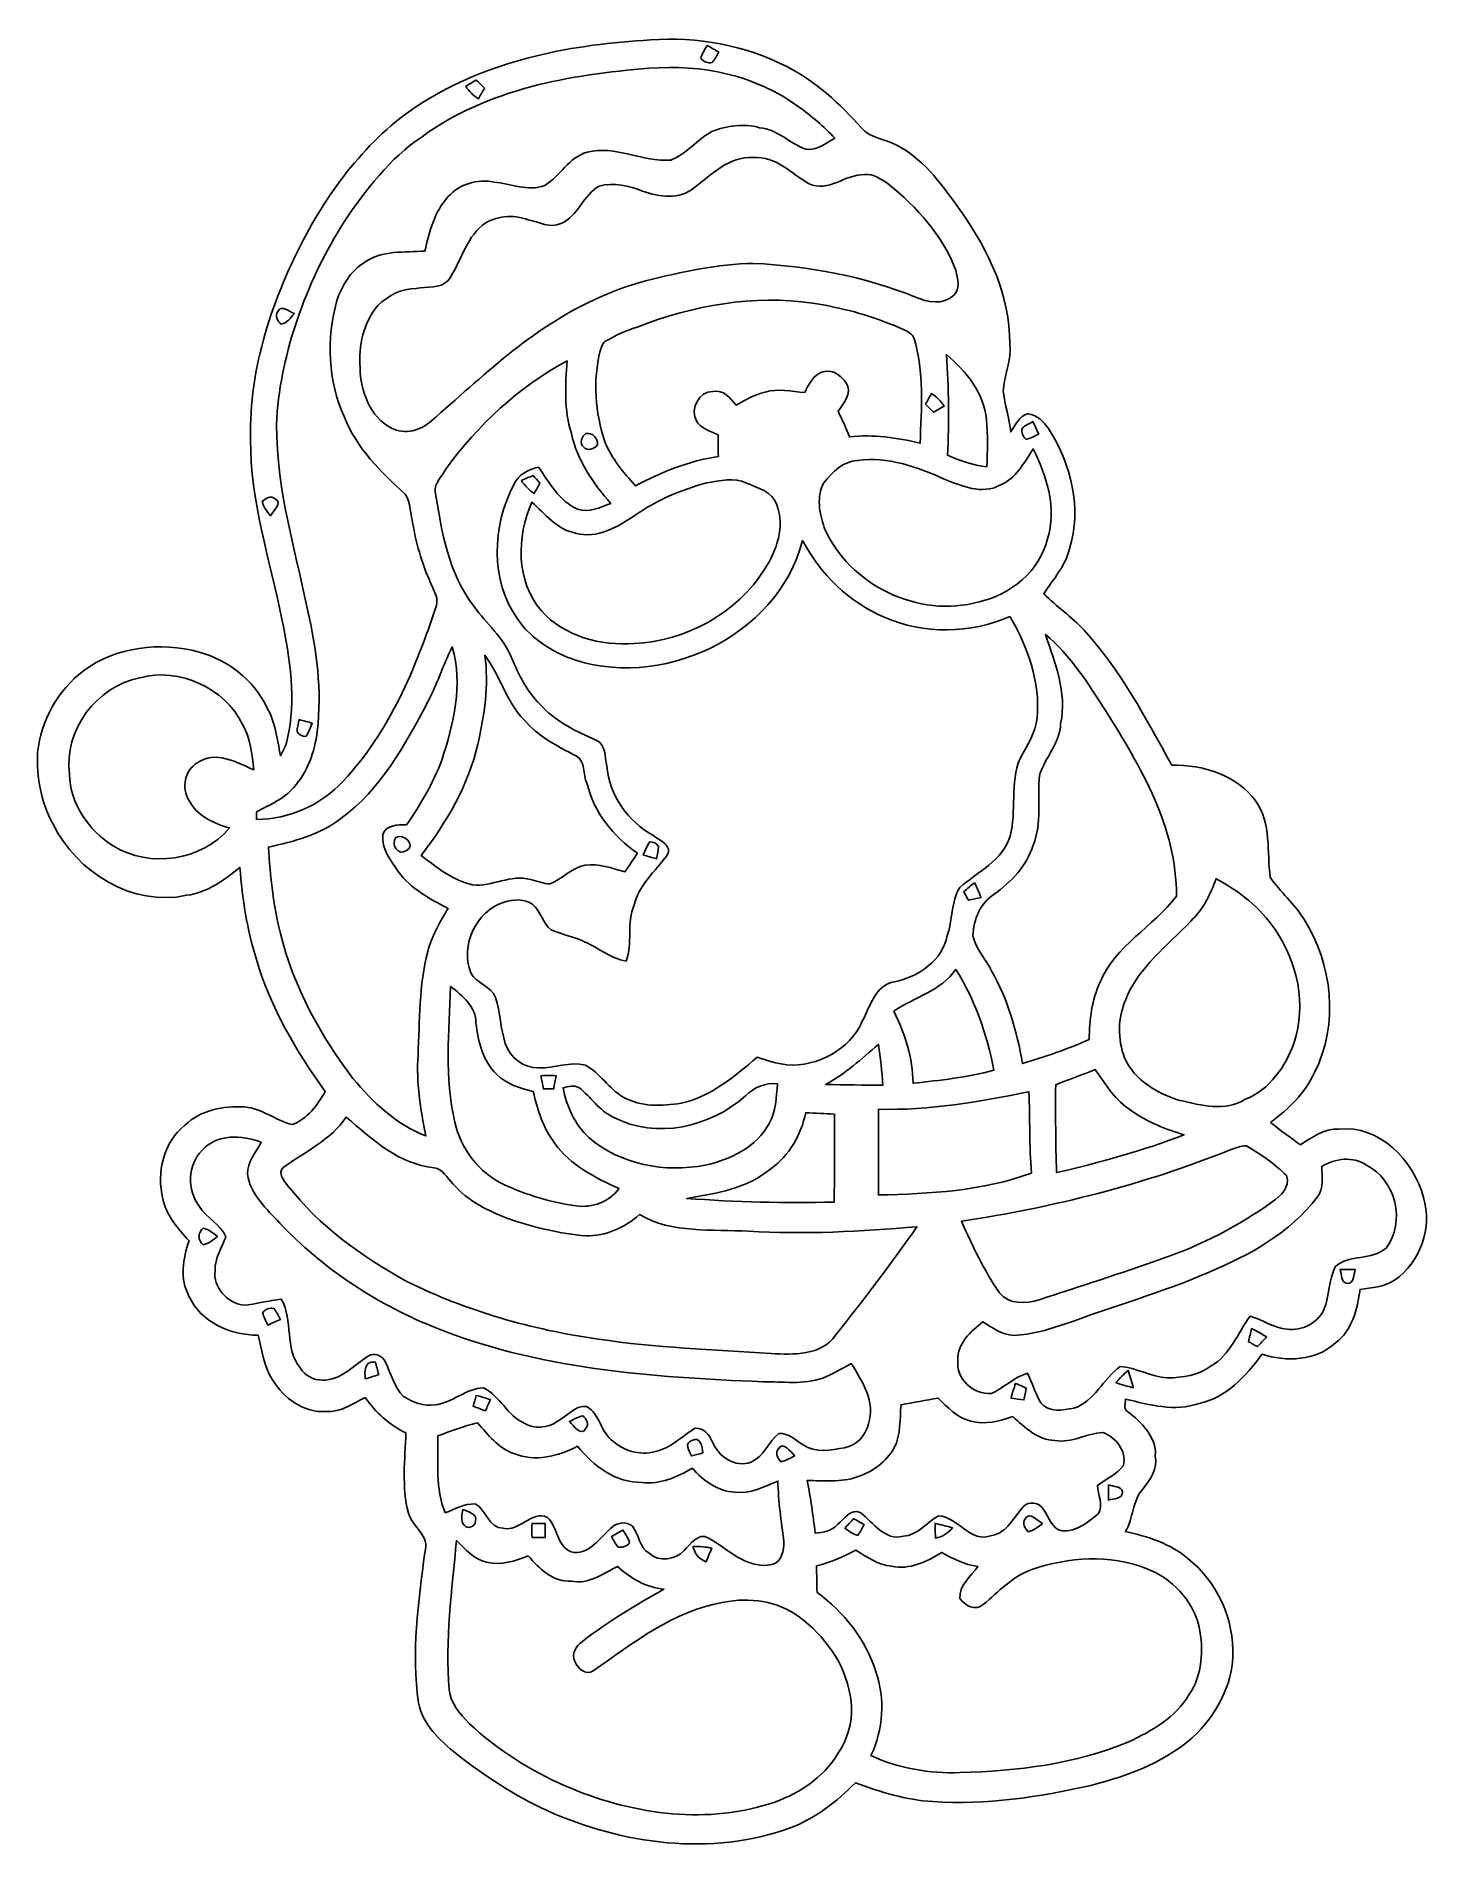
# Model space of a CAD drawing. Header units: centimetres. Extents: x -12.3 to 12.4, y -16.2 to 16.
import ezdxf

# ---------------------------------------------------------------- set-up
doc = ezdxf.new("R2010")
doc.units = ezdxf.units.CM
doc.header["$MEASUREMENT"] = 0
doc.layers.add('Camada 1', color=7, linetype='Continuous')

msp = doc.modelspace()

# ---------------------------------------------------------------- linework, layer by layer
at = {"layer": 'Camada 1', "color": 142}
for points, knots in [([(-1.44004, 15.98048), (-0.61383, 16.04292), (0.23389, 15.88982), (0.9719, 15.50741), (0.9719, 15.50741), (1.4859, 15.24988), (1.91135, 14.85053), (2.29235, 14.42614), (2.29235, 14.42614), (2.45886, 14.22788), (2.73967, 14.22541), (2.9524, 14.09876), (2.9524, 14.09876), (3.43923, 13.83594), (3.75461, 13.36357), (4.0707, 12.92648), (4.0707, 12.92648), (4.54448, 12.24351), (4.92689, 11.45117), (4.92019, 10.60132), (4.92019, 10.60132), (4.95371, 10.31205), (4.81894, 10.04288), (4.80413, 9.75889), (4.80413, 9.75889), (4.83553, 9.51759), (4.90502, 9.28264), (4.93748, 9.04134), (4.93748, 9.04134), (5.01932, 9.16164), (5.08741, 9.32215), (5.24157, 9.36166), (5.24157, 9.36166), (5.39997, 9.35073), (5.51462, 9.21561), (5.60634, 9.0992), (5.60634, 9.0992), (5.99722, 8.47584), (6.20889, 7.68914), (5.97641, 6.96912), (5.97641, 6.96912), (5.90303, 6.66715), (5.68889, 6.4322), (5.52379, 6.1782), (5.52379, 6.1782), (5.74534, 5.94677), (6.01945, 5.76897), (6.23429, 5.52873), (6.23429, 5.52873), (6.88269, 4.82635), (7.32825, 3.97087), (7.78722, 3.14008), (7.78722, 3.14008), (8.34072, 3.15031), (8.94045, 2.96968), (9.27735, 2.50261), (9.27735, 2.50261), (9.55181, 2.10891), (9.46961, 1.60408), (9.53029, 1.15641), (9.53029, 1.15641), (9.70562, 0.89394), (9.95892, 0.6925), (10.12225, 0.41981), (10.12225, 0.41981), (10.63625, -0.375), (10.74773, -1.44745), (10.31275, -2.30223), (10.31275, -2.30223), (10.14765, -2.66629), (9.85449, -2.94852), (9.5377, -3.18276), (9.5377, -3.18276), (9.70562, -3.32458), (9.88554, -3.45087), (10.06475, -3.57928), (10.06475, -3.57928), (10.27254, -3.45017), (10.4842, -3.29001), (10.74314, -3.30129), (10.74314, -3.30129), (11.46563, -3.22686), (12.07135, -3.85763), (12.24421, -4.51203), (12.24421, -4.51203), (12.40437, -5.04754), (12.18777, -5.66244), (11.7281, -5.97711), (11.7281, -5.97711), (11.54783, -6.09882), (11.32875, -6.11187), (11.12061, -6.14151), (11.12061, -6.14151), (11.07193, -6.48864), (10.98197, -6.86576), (10.68458, -7.08695), (10.68458, -7.08695), (10.33533, -7.4101), (9.81428, -7.42421), (9.37966, -7.28945), (9.37966, -7.28945), (9.1059, -7.67362), (8.7503, -8.05674), (8.27052, -8.16046), (8.27052, -8.16046), (7.83978, -8.30933), (7.39528, -8.18374), (6.97089, -8.0832), (6.97089, -8.0832), (6.96948, -8.15587), (6.92538, -8.25394), (7.00405, -8.30192), (7.00405, -8.30192), (7.24958, -8.49277), (7.51522, -8.74501), (7.49582, -9.08509), (7.49582, -9.08509), (7.54451, -9.31369), (7.40481, -9.50842), (7.27322, -9.67599), (7.27322, -9.67599), (7.08836, -9.88589), (7.106, -10.19069), (6.96771, -10.42776), (6.96771, -10.42776), (7.36177, -10.51348), (7.76076, -10.63978), (8.07332, -10.90577), (8.07332, -10.90577), (8.59508, -11.3157), (8.89459, -11.98562), (8.86848, -12.64708), (8.86848, -12.64708), (8.8459, -13.1572), (8.58696, -13.62781), (8.24089, -13.99152), (8.24089, -13.99152), (7.72548, -14.48964), (7.03509, -14.74752), (6.35247, -14.92074), (6.35247, -14.92074), (5.43807, -15.12676), (4.49933, -15.27351), (3.55953, -15.20825), (3.55953, -15.20825), (3.0861, -15.18038), (2.62784, -15.03998), (2.18652, -14.87417), (2.18652, -14.87417), (1.85667, -15.21001), (1.47426, -15.50494), (1.03082, -15.67356), (1.03082, -15.67356), (-0.36477, -16.18156), (-1.9364, -15.96743), (-3.26884, -15.36806), (-3.26884, -15.36806), (-3.84563, -15.10594), (-4.37656, -14.75211), (-4.87609, -14.36511), (-4.87609, -14.36511), (-5.16502, -14.12452), (-5.47652, -13.84547), (-5.54743, -13.45671), (-5.54743, -13.45671), (-5.67937, -12.57159), (-5.54637, -11.67624), (-5.43595, -10.79571), (-5.43595, -10.79571), (-5.33329, -10.50502), (-5.65503, -10.34803), (-5.72488, -10.10214), (-5.72488, -10.10214), (-5.85047, -9.6393), (-5.7852, -9.15247), (-5.77039, -8.68045), (-5.77039, -8.68045), (-6.0646, -8.5404), (-6.30379, -8.31568), (-6.49288, -8.05392), (-6.49288, -8.05392), (-6.71054, -8.16328), (-6.92362, -8.31568), (-7.18044, -8.30192), (-7.18044, -8.30192), (-7.57167, -8.33226), (-7.93821, -8.06838), (-8.12941, -7.74206), (-8.12941, -7.74206), (-8.2864, -7.50605), (-8.31921, -7.2203), (-8.38588, -6.95113), (-8.38588, -6.95113), (-8.87307, -6.95043), (-9.40294, -6.72641), (-9.61108, -6.26075), (-9.61108, -6.26075), (-9.77547, -5.95806), (-9.72009, -5.59188), (-9.60931, -5.27967), (-9.60931, -5.27967), (-9.80793, -5.06483), (-10.01324, -4.83023), (-10.07216, -4.53461), (-10.07216, -4.53461), (-10.19069, -4.07458), (-10.06334, -3.53236), (-9.68163, -3.23074), (-9.68163, -3.23074), (-9.40259, -2.9658), (-8.99795, -2.88643), (-8.62471, -2.91042), (-8.62471, -2.91042), (-8.3185, -2.93299), (-8.07261, -3.15348), (-7.78193, -3.22121), (-7.78193, -3.22121), (-7.51487, -3.12349), (-7.33601, -2.87479), (-7.19878, -2.63737), (-7.19878, -2.63737), (-7.71208, -1.92229), (-8.16963, -1.15111), (-8.41587, -0.30057), (-8.41587, -0.30057), (-8.58308, 0.22754), (-8.6681, 0.77823), (-8.70867, 1.32962), (-8.70867, 1.32962), (-8.98772, 1.10772), (-9.28617, 0.8823), (-9.65235, 0.83679), (-9.65235, 0.83679), (-10.61332, 0.62653), (-11.59545, 1.24566), (-12.01596, 2.09479), (-12.01596, 2.09479), (-12.22939, 2.47932), (-12.31159, 2.92806), (-12.29043, 3.36479), (-12.29043, 3.36479), (-12.23363, 3.92994), (-11.92953, 4.46687), (-11.47833, 4.81154), (-11.47833, 4.81154), (-10.90119, 5.24298), (-10.11484, 5.32941), (-9.43046, 5.1435), (-9.43046, 5.1435), (-8.92528, 5.00345), (-8.46808, 4.65808), (-8.24018, 4.17971), (-8.24018, 4.17971), (-8.08284, 3.91407), (-8.04792, 3.60433), (-7.99042, 3.30729), (-7.99042, 3.30729), (-7.93856, 3.39796), (-7.89058, 3.49285), (-7.87012, 3.59622), (-7.87012, 3.59622), (-7.7089, 4.30071), (-7.82355, 5.02991), (-7.96608, 5.72699), (-7.96608, 5.72699), (-8.17774, 6.78145), (-8.52734, 7.82108), (-8.52099, 8.90764), (-8.52099, 8.90764), (-8.55204, 10.18469), (-8.12447, 11.42577), (-7.53322, 12.54231), (-7.53322, 12.54231), (-7.01499, 13.49128), (-6.31578, 14.37428), (-5.37598, 14.93449), (-5.37598, 14.93449), (-4.19312, 15.64287), (-2.8007, 15.90534), (-1.44004, 15.98048), (-1.44004, 15.98048), (-1.44004, 15.98048), (-1.44004, 15.98048), (-1.44004, 15.98048)], [0, 0, 0, 0, 0.01388889, 0.01388889, 0.01388889, 0.01388889, 0.02777778, 0.02777778, 0.02777778, 0.02777778, 0.04166667, 0.04166667, 0.04166667, 0.04166667, 0.05555556, 0.05555556, 0.05555556, 0.05555556, 0.06944444, 0.06944444, 0.06944444, 0.06944444, 0.08333333, 0.08333333, 0.08333333, 0.08333333, 0.09722222, 0.09722222, 0.09722222, 0.09722222, 0.11111111, 0.11111111, 0.11111111, 0.11111111, 0.125, 0.125, 0.125, 0.125, 0.13888889, 0.13888889, 0.13888889, 0.13888889, 0.15277778, 0.15277778, 0.15277778, 0.15277778, 0.16666667, 0.16666667, 0.16666667, 0.16666667, 0.18055556, 0.18055556, 0.18055556, 0.18055556, 0.19444444, 0.19444444, 0.19444444, 0.19444444, 0.20833333, 0.20833333, 0.20833333, 0.20833333, 0.22222222, 0.22222222, 0.22222222, 0.22222222, 0.23611111, 0.23611111, 0.23611111, 0.23611111, 0.25, 0.25, 0.25, 0.25, 0.26388889, 0.26388889, 0.26388889, 0.26388889, 0.27777778, 0.27777778, 0.27777778, 0.27777778, 0.29166667, 0.29166667, 0.29166667, 0.29166667, 0.30555556, 0.30555556, 0.30555556, 0.30555556, 0.31944444, 0.31944444, 0.31944444, 0.31944444, 0.33333333, 0.33333333, 0.33333333, 0.33333333, 0.34722222, 0.34722222, 0.34722222, 0.34722222, 0.36111111, 0.36111111, 0.36111111, 0.36111111, 0.375, 0.375, 0.375, 0.375, 0.38888889, 0.38888889, 0.38888889, 0.38888889, 0.40277778, 0.40277778, 0.40277778, 0.40277778, 0.41666667, 0.41666667, 0.41666667, 0.41666667, 0.43055556, 0.43055556, 0.43055556, 0.43055556, 0.44444444, 0.44444444, 0.44444444, 0.44444444, 0.45833333, 0.45833333, 0.45833333, 0.45833333, 0.47222222, 0.47222222, 0.47222222, 0.47222222, 0.48611111, 0.48611111, 0.48611111, 0.48611111, 0.5, 0.5, 0.5, 0.5, 0.51388889, 0.51388889, 0.51388889, 0.51388889, 0.52777778, 0.52777778, 0.52777778, 0.52777778, 0.54166667, 0.54166667, 0.54166667, 0.54166667, 0.55555556, 0.55555556, 0.55555556, 0.55555556, 0.56944444, 0.56944444, 0.56944444, 0.56944444, 0.58333333, 0.58333333, 0.58333333, 0.58333333, 0.59722222, 0.59722222, 0.59722222, 0.59722222, 0.61111111, 0.61111111, 0.61111111, 0.61111111, 0.625, 0.625, 0.625, 0.625, 0.63888889, 0.63888889, 0.63888889, 0.63888889, 0.65277778, 0.65277778, 0.65277778, 0.65277778, 0.66666667, 0.66666667, 0.66666667, 0.66666667, 0.68055556, 0.68055556, 0.68055556, 0.68055556, 0.69444444, 0.69444444, 0.69444444, 0.69444444, 0.70833333, 0.70833333, 0.70833333, 0.70833333, 0.72222222, 0.72222222, 0.72222222, 0.72222222, 0.73611111, 0.73611111, 0.73611111, 0.73611111, 0.75, 0.75, 0.75, 0.75, 0.76388889, 0.76388889, 0.76388889, 0.76388889, 0.77777778, 0.77777778, 0.77777778, 0.77777778, 0.79166667, 0.79166667, 0.79166667, 0.79166667, 0.80555556, 0.80555556, 0.80555556, 0.80555556, 0.81944444, 0.81944444, 0.81944444, 0.81944444, 0.83333333, 0.83333333, 0.83333333, 0.83333333, 0.84722222, 0.84722222, 0.84722222, 0.84722222, 0.86111111, 0.86111111, 0.86111111, 0.86111111, 0.875, 0.875, 0.875, 0.875, 0.88888889, 0.88888889, 0.88888889, 0.88888889, 0.90277778, 0.90277778, 0.90277778, 0.90277778, 0.91666667, 0.91666667, 0.91666667, 0.91666667, 0.93055556, 0.93055556, 0.93055556, 0.93055556, 0.94444444, 0.94444444, 0.94444444, 0.94444444, 0.95833333, 0.95833333, 0.95833333, 0.95833333, 0.97222222, 0.97222222, 0.97222222, 0.97222222, 1, 1, 1, 1]), ([(-0.5521, 15.65134), (-0.49777, 15.6016), (-0.4258, 15.55891), (-0.34925, 15.58078), (-0.34925, 15.58078), (-0.30021, 15.63546), (-0.26776, 15.70214), (-0.23319, 15.76634), (-0.23319, 15.76634), (-0.30057, 15.8048), (-0.36795, 15.8429), (-0.43498, 15.8817), (-0.43498, 15.8817), (-0.48189, 15.80903), (-0.52987, 15.73565), (-0.5521, 15.65134), (-0.5521, 15.65134), (-0.5521, 15.65134), (-0.5521, 15.65134), (-0.5521, 15.65134)], [0, 0, 0, 0, 0.16666667, 0.16666667, 0.16666667, 0.16666667, 0.33333333, 0.33333333, 0.33333333, 0.33333333, 0.5, 0.5, 0.5, 0.5, 0.66666667, 0.66666667, 0.66666667, 0.66666667, 1, 1, 1, 1]), ([(-1.46403, 15.47777), (-2.86279, 15.37088), (-4.32611, 15.11229), (-5.48393, 14.26739), (-5.48393, 14.26739), (-6.05755, 13.88216), (-6.48335, 13.32442), (-6.86611, 12.75856), (-6.86611, 12.75856), (-7.50147, 11.74432), (-7.93574, 10.59215), (-8.05215, 9.39694), (-8.05215, 9.39694), (-8.11459, 8.20314), (-7.75123, 7.05097), (-7.51099, 5.89527), (-7.51099, 5.89527), (-7.35013, 5.19042), (-7.25276, 4.45946), (-7.33919, 3.73698), (-7.33919, 3.73698), (-7.3854, 3.37891), (-7.51205, 3.01766), (-7.75511, 2.74496), (-7.75511, 2.74496), (-7.93186, 2.54247), (-8.18303, 2.44122), (-8.41269, 2.31493), (-8.41269, 2.31493), (-8.41304, 2.28106), (-8.4134, 2.21298), (-8.4134, 2.17911), (-8.4134, 2.17911), (-7.83731, 2.18475), (-7.26969, 2.43311), (-6.88093, 2.85926), (-6.88093, 2.85926), (-6.06425, 3.72886), (-5.59576, 4.8514), (-5.23064, 5.97041), (-5.23064, 5.97041), (-5.19324, 6.08542), (-5.26062, 6.19654), (-5.3026, 6.2992), (-5.3026, 6.2992), (-5.46559, 6.65021), (-5.582, 7.02275), (-5.64515, 7.40481), (-5.64515, 7.40481), (-5.69524, 7.58014), (-5.67937, 7.7851), (-5.7852, 7.93926), (-5.7852, 7.93926), (-6.20854, 8.33402), (-6.64528, 8.74818), (-6.85694, 9.30099), (-6.85694, 9.30099), (-7.15751, 9.94516), (-7.17656, 10.6867), (-6.9917, 11.36544), (-6.9917, 11.36544), (-6.90527, 11.63355), (-6.74793, 11.88896), (-6.50558, 12.04172), (-6.50558, 12.04172), (-6.19689, 12.26397), (-5.79014, 12.21352), (-5.43384, 12.24351), (-5.43384, 12.24351), (-5.35305, 12.58323), (-5.26838, 12.94306), (-5.02109, 13.20588), (-5.02109, 13.20588), (-4.82529, 13.43342), (-4.50144, 13.51703), (-4.21181, 13.46447), (-4.21181, 13.46447), (-3.91583, 13.43801), (-3.60715, 13.28843), (-3.31329, 13.40379), (-3.31329, 13.40379), (-3.03918, 13.56995), (-2.88749, 13.90191), (-2.56223, 13.99399), (-2.56223, 13.99399), (-2.05811, 14.12064), (-1.58538, 13.81795), (-1.08338, 13.85288), (-1.08338, 13.85288), (-0.80116, 13.96118), (-0.61524, 14.21377), (-0.35701, 14.36017), (-0.35701, 14.36017), (-0.08784, 14.4593), (0.2099, 14.50657), (0.49107, 14.4272), (0.49107, 14.4272), (0.80398, 14.39651), (1.02517, 14.14533), (1.31127, 14.04691), (1.31127, 14.04691), (1.50283, 14.01374), (1.66546, 14.16015), (1.82492, 14.24199), (1.82492, 14.24199), (1.62454, 14.44272), (1.41605, 14.63746), (1.18004, 14.79656), (1.18004, 14.79656), (0.43039, 15.35571), (-0.54328, 15.55503), (-1.46403, 15.47777), (-1.46403, 15.47777), (-1.46403, 15.47777), (-1.46403, 15.47777), (-1.46403, 15.47777)], [0, 0, 0, 0, 0.03333333, 0.03333333, 0.03333333, 0.03333333, 0.06666667, 0.06666667, 0.06666667, 0.06666667, 0.1, 0.1, 0.1, 0.1, 0.13333333, 0.13333333, 0.13333333, 0.13333333, 0.16666667, 0.16666667, 0.16666667, 0.16666667, 0.2, 0.2, 0.2, 0.2, 0.23333333, 0.23333333, 0.23333333, 0.23333333, 0.26666667, 0.26666667, 0.26666667, 0.26666667, 0.3, 0.3, 0.3, 0.3, 0.33333333, 0.33333333, 0.33333333, 0.33333333, 0.36666667, 0.36666667, 0.36666667, 0.36666667, 0.4, 0.4, 0.4, 0.4, 0.43333333, 0.43333333, 0.43333333, 0.43333333, 0.46666667, 0.46666667, 0.46666667, 0.46666667, 0.5, 0.5, 0.5, 0.5, 0.53333333, 0.53333333, 0.53333333, 0.53333333, 0.56666667, 0.56666667, 0.56666667, 0.56666667, 0.6, 0.6, 0.6, 0.6, 0.63333333, 0.63333333, 0.63333333, 0.63333333, 0.66666667, 0.66666667, 0.66666667, 0.66666667, 0.7, 0.7, 0.7, 0.7, 0.73333333, 0.73333333, 0.73333333, 0.73333333, 0.76666667, 0.76666667, 0.76666667, 0.76666667, 0.8, 0.8, 0.8, 0.8, 0.83333333, 0.83333333, 0.83333333, 0.83333333, 0.86666667, 0.86666667, 0.86666667, 0.86666667, 0.9, 0.9, 0.9, 0.9, 0.93333333, 0.93333333, 0.93333333, 0.93333333, 1, 1, 1, 1]), ([(-4.71205, 15.16168), (-4.65384, 15.07208), (-4.57764, 14.99588), (-4.48804, 14.93767), (-4.48804, 14.93767), (-4.45241, 15.00046), (-4.41643, 15.06291), (-4.38044, 15.1257), (-4.38044, 15.1257), (-4.42771, 15.17438), (-4.47569, 15.22201), (-4.52402, 15.26928), (-4.52402, 15.26928), (-4.58682, 15.2333), (-4.64961, 15.19767), (-4.71205, 15.16168), (-4.71205, 15.16168), (-4.71205, 15.16168), (-4.71205, 15.16168), (-4.71205, 15.16168)], [0, 0, 0, 0, 0.16666667, 0.16666667, 0.16666667, 0.16666667, 0.33333333, 0.33333333, 0.33333333, 0.33333333, 0.5, 0.5, 0.5, 0.5, 0.66666667, 0.66666667, 0.66666667, 0.66666667, 1, 1, 1, 1]), ([(0.37782, 13.89697), (-0.05009, 13.92061), (-0.35278, 13.6017), (-0.66393, 13.36499), (-0.66393, 13.36499), (-0.92181, 13.14485), (-1.28552, 13.20024), (-1.58044, 13.30431), (-1.58044, 13.30431), (-1.82245, 13.39109), (-2.09303, 13.46694), (-2.34844, 13.39074), (-2.34844, 13.39074), (-2.63384, 13.23481), (-2.71956, 12.86334), (-3.02542, 12.72787), (-3.02542, 12.72787), (-3.21557, 12.64073), (-3.4163, 12.75821), (-3.60539, 12.79631), (-3.60539, 12.79631), (-3.87103, 12.89332), (-4.18253, 12.87357), (-4.41466, 12.70388), (-4.41466, 12.70388), (-4.71805, 12.44635), (-4.80131, 12.03784), (-5.01968, 11.72069), (-5.01968, 11.72069), (-5.16714, 11.57005), (-5.4035, 11.61979), (-5.59047, 11.57958), (-5.59047, 11.57958), (-5.84694, 11.57958), (-6.08824, 11.45505), (-6.26674, 11.2776), (-6.26674, 11.2776), (-6.52533, 10.97703), (-6.61211, 10.56464), (-6.58248, 10.17658), (-6.58248, 10.17658), (-6.57331, 9.76771), (-6.41103, 9.30804), (-6.02615, 9.10802), (-6.02615, 9.10802), (-5.7972, 8.98384), (-5.50474, 9.0678), (-5.31918, 9.23502), (-5.31918, 9.23502), (-4.41995, 10.01677), (-3.54824, 10.87261), (-2.45004, 11.37391), (-2.45004, 11.37391), (-1.85773, 11.66424), (-1.20826, 11.80782), (-0.56303, 11.9253), (-0.56303, 11.9253), (-0.25047, 11.97434), (0.06421, 12.02514), (0.38171, 12.02478), (0.38171, 12.02478), (1.35961, 11.97504), (2.33927, 11.80042), (3.24803, 11.42753), (3.24803, 11.42753), (3.46181, 11.33616), (3.73662, 11.28148), (3.92571, 11.45505), (3.92571, 11.45505), (4.04918, 11.57076), (3.99803, 11.75773), (3.96452, 11.90378), (3.96452, 11.90378), (3.73274, 12.51938), (3.27766, 13.01821), (2.7746, 13.42813), (2.7746, 13.42813), (2.64795, 13.51209), (2.5086, 13.61475), (2.34809, 13.59711), (2.34809, 13.59711), (2.00519, 13.60558), (1.70991, 13.27326), (1.36525, 13.43342), (1.36525, 13.43342), (1.05163, 13.61652), (0.77576, 13.93225), (0.37782, 13.89697), (0.37782, 13.89697), (0.37782, 13.89697), (0.37782, 13.89697), (0.37782, 13.89697)], [0, 0, 0, 0, 0.04166667, 0.04166667, 0.04166667, 0.04166667, 0.08333333, 0.08333333, 0.08333333, 0.08333333, 0.125, 0.125, 0.125, 0.125, 0.16666667, 0.16666667, 0.16666667, 0.16666667, 0.20833333, 0.20833333, 0.20833333, 0.20833333, 0.25, 0.25, 0.25, 0.25, 0.29166667, 0.29166667, 0.29166667, 0.29166667, 0.33333333, 0.33333333, 0.33333333, 0.33333333, 0.375, 0.375, 0.375, 0.375, 0.41666667, 0.41666667, 0.41666667, 0.41666667, 0.45833333, 0.45833333, 0.45833333, 0.45833333, 0.5, 0.5, 0.5, 0.5, 0.54166667, 0.54166667, 0.54166667, 0.54166667, 0.58333333, 0.58333333, 0.58333333, 0.58333333, 0.625, 0.625, 0.625, 0.625, 0.66666667, 0.66666667, 0.66666667, 0.66666667, 0.70833333, 0.70833333, 0.70833333, 0.70833333, 0.75, 0.75, 0.75, 0.75, 0.79166667, 0.79166667, 0.79166667, 0.79166667, 0.83333333, 0.83333333, 0.83333333, 0.83333333, 0.875, 0.875, 0.875, 0.875, 0.91666667, 0.91666667, 0.91666667, 0.91666667, 1, 1, 1, 1]), ([(-8.03487, 11.17388), (-8.0959, 11.09909), (-8.04439, 11.00455), (-7.9823, 10.95057), (-7.9823, 10.95057), (-7.87294, 10.95975), (-7.81403, 11.06417), (-7.74383, 11.13437), (-7.74383, 11.13437), (-7.83237, 11.16401), (-7.9756, 11.30582), (-8.03487, 11.17388), (-8.03487, 11.17388), (-8.03487, 11.17388), (-8.03487, 11.17388), (-8.03487, 11.17388)], [0, 0, 0, 0, 0.2, 0.2, 0.2, 0.2, 0.4, 0.4, 0.4, 0.4, 0.6, 0.6, 0.6, 0.6, 1, 1, 1, 1]), ([(-1.47567, 10.96962), (-1.72191, 10.88037), (-1.97732, 10.80488), (-2.20098, 10.66518), (-2.20098, 10.66518), (-2.28353, 10.6359), (-2.30787, 10.54947), (-2.32974, 10.47538), (-2.32974, 10.47538), (-2.46627, 9.94622), (-2.41935, 9.38177), (-2.24755, 8.86707), (-2.24755, 8.86707), (-2.13007, 8.56897), (-1.91841, 8.32167), (-1.70639, 8.08637), (-1.70639, 8.08637), (-1.24601, 8.32979), (-0.75741, 8.52911), (-0.23954, 8.60601), (-0.23954, 8.60601), (-0.24201, 8.73301), (-0.24306, 8.85966), (-0.24342, 8.98631), (-0.24342, 8.98631), (-0.37571, 9.06251), (-0.56233, 9.09391), (-0.63183, 9.24736), (-0.63183, 9.24736), (-0.7433, 9.4548), (-0.57891, 9.7603), (-0.3369, 9.75572), (-0.3369, 9.75572), (-0.14746, 9.79558), (-0.02928, 9.63965), (0.0762, 9.51689), (0.0762, 9.51689), (0.24095, 9.60402), (0.40252, 9.70703), (0.58702, 9.74619), (0.58702, 9.74619), (0.81844, 9.81428), (1.05798, 9.76136), (1.29081, 9.73596), (1.29081, 9.73596), (1.35819, 9.88272), (1.44251, 10.05452), (1.60831, 10.10532), (1.60831, 10.10532), (1.80481, 10.15894), (1.97944, 10.01501), (2.05246, 9.84709), (2.05246, 9.84709), (2.10502, 9.67211), (1.96533, 9.54158), (1.88136, 9.40788), (1.88136, 9.40788), (1.95192, 9.2583), (2.02353, 9.10837), (2.08139, 8.95315), (2.08139, 8.95315), (2.50049, 9.00077), (2.92312, 8.94115), (3.33057, 8.84096), (3.33057, 8.84096), (3.36056, 9.4615), (3.40078, 10.10144), (3.22333, 10.70539), (3.22333, 10.70539), (3.19581, 10.77948), (3.11644, 10.8144), (3.05117, 10.84827), (3.05117, 10.84827), (2.59468, 11.05253), (2.11243, 11.19964), (1.62031, 11.28783), (1.62031, 11.28783), (0.58561, 11.48397), (-0.49354, 11.32699), (-1.47567, 10.96962), (-1.47567, 10.96962), (-1.47567, 10.96962), (-1.47567, 10.96962), (-1.47567, 10.96962)], [0, 0, 0, 0, 0.04545455, 0.04545455, 0.04545455, 0.04545455, 0.09090909, 0.09090909, 0.09090909, 0.09090909, 0.13636364, 0.13636364, 0.13636364, 0.13636364, 0.18181818, 0.18181818, 0.18181818, 0.18181818, 0.22727273, 0.22727273, 0.22727273, 0.22727273, 0.27272727, 0.27272727, 0.27272727, 0.27272727, 0.31818182, 0.31818182, 0.31818182, 0.31818182, 0.36363636, 0.36363636, 0.36363636, 0.36363636, 0.40909091, 0.40909091, 0.40909091, 0.40909091, 0.45454545, 0.45454545, 0.45454545, 0.45454545, 0.5, 0.5, 0.5, 0.5, 0.54545455, 0.54545455, 0.54545455, 0.54545455, 0.59090909, 0.59090909, 0.59090909, 0.59090909, 0.63636364, 0.63636364, 0.63636364, 0.63636364, 0.68181818, 0.68181818, 0.68181818, 0.68181818, 0.72727273, 0.72727273, 0.72727273, 0.72727273, 0.77272727, 0.77272727, 0.77272727, 0.77272727, 0.81818182, 0.81818182, 0.81818182, 0.81818182, 0.86363636, 0.86363636, 0.86363636, 0.86363636, 0.90909091, 0.90909091, 0.90909091, 0.90909091, 1, 1, 1, 1]), ([(3.79942, 10.40977), (3.83822, 9.81604), (3.85339, 9.22232), (3.81529, 8.62824), (3.81529, 8.62824), (4.04001, 8.53687), (4.26861, 8.44762), (4.51309, 8.42539), (4.51309, 8.42539), (4.52437, 8.70373), (4.53849, 8.98419), (4.50462, 9.26147), (4.50462, 9.26147), (4.46687, 9.73032), (4.14267, 10.11661), (3.79942, 10.40977), (3.79942, 10.40977), (3.79942, 10.40977), (3.79942, 10.40977), (3.79942, 10.40977)], [0, 0, 0, 0, 0.16666667, 0.16666667, 0.16666667, 0.16666667, 0.33333333, 0.33333333, 0.33333333, 0.33333333, 0.5, 0.5, 0.5, 0.5, 0.66666667, 0.66666667, 0.66666667, 0.66666667, 1, 1, 1, 1]), ([(-5.06448, 8.38059), (-5.13009, 8.25429), (-5.27121, 8.13506), (-5.25074, 7.97842), (-5.25074, 7.97842), (-5.13891, 7.27428), (-5.01579, 6.52533), (-4.56212, 5.94854), (-4.56212, 5.94854), (-4.34693, 5.64974), (-4.04954, 5.40456), (-3.90525, 5.05813), (-3.90525, 5.05813), (-3.77437, 4.7311), (-3.60786, 4.41078), (-3.34645, 4.16736), (-3.34645, 4.16736), (-3.08822, 3.89396), (-2.74532, 3.7338), (-2.4063, 3.58599), (-2.4063, 3.58599), (-2.22532, 3.51614), (-2.25249, 3.27942), (-2.21403, 3.12914), (-2.21403, 3.12914), (-2.17876, 2.60773), (-1.8355, 2.14736), (-1.38889, 1.89371), (-1.38889, 1.89371), (-1.28517, 1.81681), (-1.02517, 1.70321), (-1.15147, 1.53846), (-1.15147, 1.53846), (-1.35678, 1.25695), (-1.64818, 1.02059), (-1.7272, 0.66463), (-1.7272, 0.66463), (-1.87678, 0.34819), (-1.74554, -0.01094), (-1.8729, -0.32879), (-1.8729, -0.32879), (-2.14348, -0.28258), (-2.35338, -0.10019), (-2.5975, 0.00847), (-2.5975, 0.00847), (-2.78871, 0.10548), (-3.00426, 0.14217), (-3.20005, 0.22613), (-3.20005, 0.22613), (-3.3468, 0.34219), (-3.38208, 0.5521), (-3.52354, 0.67345), (-3.52354, 0.67345), (-3.66959, 0.7807), (-3.8675, 0.76729), (-4.0326, 0.71579), (-4.0326, 0.71579), (-4.5279, 0.55845), (-4.81506, -0.04763), (-4.62209, -0.53269), (-4.62209, -0.53269), (-4.52755, -0.72708), (-4.25662, -0.76235), (-4.18571, -0.97296), (-4.18571, -0.97296), (-4.09928, -1.23754), (-4.09822, -1.52224), (-4.01073, -1.78682), (-4.01073, -1.78682), (-3.93312, -2.03588), (-3.68476, -2.22814), (-3.41948, -2.21756), (-3.41948, -2.21756), (-3.14219, -2.23097), (-2.86773, -2.09691), (-2.59221, -2.16958), (-2.59221, -2.16958), (-2.33468, -2.31105), (-2.17876, -2.58692), (-1.92299, -2.73403), (-1.92299, -2.73403), (-1.61255, -2.91324), (-1.23754, -2.89701), (-0.8957, -2.84409), (-0.8957, -2.84409), (-0.37148, -2.72521), (0.04657, -2.36643), (0.44909, -2.03129), (0.44909, -2.03129), (0.62089, -2.08456), (0.79304, -2.14101), (0.9719, -2.16535), (0.9719, -2.16535), (1.51342, -2.19957), (2.08809, -1.90041), (2.30858, -1.39347), (2.30858, -1.39347), (2.44863, -1.12854), (2.53541, -0.75847), (2.87338, -0.6925), (2.87338, -0.6925), (3.29918, -0.61313), (3.72745, -0.31926), (3.81353, 0.12665), (3.81353, 0.12665), (3.90737, 0.40076), (3.88303, 0.72284), (4.03331, 0.97578), (4.03331, 0.97578), (4.35151, 1.25236), (4.79002, 1.44956), (4.92619, 1.88348), (4.92619, 1.88348), (5.04261, 2.33327), (4.92054, 2.82399), (5.10081, 3.26073), (5.10081, 3.26073), (5.22711, 3.48862), (5.37704, 3.71263), (5.4042, 3.97969), (5.4042, 3.97969), (5.46065, 4.61327), (5.23663, 5.23205), (4.92301, 5.77215), (4.92301, 5.77215), (4.22134, 5.4677), (3.39831, 5.45112), (2.69593, 5.76263), (2.69593, 5.76263), (2.06939, 6.02333), (1.56774, 6.52216), (1.25095, 7.11729), (1.25095, 7.11729), (0.81104, 5.40597), (-1.29364, 4.42736), (-2.91536, 5.05354), (-2.91536, 5.05354), (-3.2572, 5.19889), (-3.5874, 5.41584), (-3.79448, 5.73017), (-3.79448, 5.73017), (-4.28519, 6.41421), (-4.24109, 7.37235), (-3.86503, 8.09872), (-3.86503, 8.09872), (-3.78848, 8.27687), (-3.60715, 8.376), (-3.42618, 8.41869), (-3.42618, 8.41869), (-3.22756, 8.14458), (-3.05753, 7.81614), (-2.73156, 7.67327), (-2.73156, 7.67327), (-2.53436, 7.59742), (-2.32692, 7.70855), (-2.14418, 7.77311), (-2.14418, 7.77311), (-2.45569, 8.1347), (-2.74144, 8.53616), (-2.83916, 9.01312), (-2.83916, 9.01312), (-2.97744, 9.42975), (-2.94534, 9.86896), (-2.91783, 10.29899), (-2.91783, 10.29899), (-3.77084, 9.83862), (-4.49933, 9.16481), (-5.06448, 8.38059), (-5.06448, 8.38059), (-5.06448, 8.38059), (-5.06448, 8.38059), (-5.06448, 8.38059)], [0, 0, 0, 0, 0.02272727, 0.02272727, 0.02272727, 0.02272727, 0.04545455, 0.04545455, 0.04545455, 0.04545455, 0.06818182, 0.06818182, 0.06818182, 0.06818182, 0.09090909, 0.09090909, 0.09090909, 0.09090909, 0.11363636, 0.11363636, 0.11363636, 0.11363636, 0.13636364, 0.13636364, 0.13636364, 0.13636364, 0.15909091, 0.15909091, 0.15909091, 0.15909091, 0.18181818, 0.18181818, 0.18181818, 0.18181818, 0.20454545, 0.20454545, 0.20454545, 0.20454545, 0.22727273, 0.22727273, 0.22727273, 0.22727273, 0.25, 0.25, 0.25, 0.25, 0.27272727, 0.27272727, 0.27272727, 0.27272727, 0.29545455, 0.29545455, 0.29545455, 0.29545455, 0.31818182, 0.31818182, 0.31818182, 0.31818182, 0.34090909, 0.34090909, 0.34090909, 0.34090909, 0.36363636, 0.36363636, 0.36363636, 0.36363636, 0.38636364, 0.38636364, 0.38636364, 0.38636364, 0.40909091, 0.40909091, 0.40909091, 0.40909091, 0.43181818, 0.43181818, 0.43181818, 0.43181818, 0.45454545, 0.45454545, 0.45454545, 0.45454545, 0.47727273, 0.47727273, 0.47727273, 0.47727273, 0.5, 0.5, 0.5, 0.5, 0.52272727, 0.52272727, 0.52272727, 0.52272727, 0.54545455, 0.54545455, 0.54545455, 0.54545455, 0.56818182, 0.56818182, 0.56818182, 0.56818182, 0.59090909, 0.59090909, 0.59090909, 0.59090909, 0.61363636, 0.61363636, 0.61363636, 0.61363636, 0.63636364, 0.63636364, 0.63636364, 0.63636364, 0.65909091, 0.65909091, 0.65909091, 0.65909091, 0.68181818, 0.68181818, 0.68181818, 0.68181818, 0.70454545, 0.70454545, 0.70454545, 0.70454545, 0.72727273, 0.72727273, 0.72727273, 0.72727273, 0.75, 0.75, 0.75, 0.75, 0.77272727, 0.77272727, 0.77272727, 0.77272727, 0.79545455, 0.79545455, 0.79545455, 0.79545455, 0.81818182, 0.81818182, 0.81818182, 0.81818182, 0.84090909, 0.84090909, 0.84090909, 0.84090909, 0.86363636, 0.86363636, 0.86363636, 0.86363636, 0.88636364, 0.88636364, 0.88636364, 0.88636364, 0.90909091, 0.90909091, 0.90909091, 0.90909091, 0.93181818, 0.93181818, 0.93181818, 0.93181818, 0.95454545, 0.95454545, 0.95454545, 0.95454545, 1, 1, 1, 1]), ([(3.53554, 9.7215), (3.4992, 9.65906), (3.46357, 9.59626), (3.42794, 9.53347), (3.42794, 9.53347), (3.47486, 9.48514), (3.52284, 9.43716), (3.57152, 9.38989), (3.57152, 9.38989), (3.63396, 9.42587), (3.69676, 9.4615), (3.75955, 9.49748), (3.75955, 9.49748), (3.70099, 9.58709), (3.62514, 9.66329), (3.53554, 9.7215), (3.53554, 9.7215), (3.53554, 9.7215), (3.53554, 9.7215), (3.53554, 9.7215)], [0, 0, 0, 0, 0.16666667, 0.16666667, 0.16666667, 0.16666667, 0.33333333, 0.33333333, 0.33333333, 0.33333333, 0.5, 0.5, 0.5, 0.5, 0.66666667, 0.66666667, 0.66666667, 0.66666667, 1, 1, 1, 1]), ([(-2.58551, 9.01524), (-2.65501, 8.95879), (-2.70439, 8.83955), (-2.6229, 8.77182), (-2.6229, 8.77182), (-2.55517, 8.69033), (-2.43593, 8.74007), (-2.37949, 8.80921), (-2.37949, 8.80921), (-2.3682, 8.93022), (-2.46486, 9.02652), (-2.58551, 9.01524), (-2.58551, 9.01524), (-2.58551, 9.01524), (-2.58551, 9.01524), (-2.58551, 9.01524)], [0, 0, 0, 0, 0.2, 0.2, 0.2, 0.2, 0.4, 0.4, 0.4, 0.4, 0.6, 0.6, 0.6, 0.6, 1, 1, 1, 1]), ([(5.13821, 9.10555), (5.11739, 9.03146), (5.1562, 8.9602), (5.20735, 8.90834), (5.20735, 8.90834), (5.28637, 8.9281), (5.35869, 8.96655), (5.43172, 9.00254), (5.43172, 9.00254), (5.3975, 9.07591), (5.36328, 9.14964), (5.32977, 9.22302), (5.32977, 9.22302), (5.26344, 9.1881), (5.19465, 9.15564), (5.13821, 9.10555), (5.13821, 9.10555), (5.13821, 9.10555), (5.13821, 9.10555), (5.13821, 9.10555)], [0, 0, 0, 0, 0.16666667, 0.16666667, 0.16666667, 0.16666667, 0.33333333, 0.33333333, 0.33333333, 0.33333333, 0.5, 0.5, 0.5, 0.5, 0.66666667, 0.66666667, 0.66666667, 0.66666667, 1, 1, 1, 1]), ([(5.33647, 8.73901), (5.17172, 8.5023), (5.0292, 8.20914), (4.74451, 8.09731), (4.74451, 8.09731), (4.43124, 7.92586), (4.06294, 8.08214), (3.76061, 8.20702), (3.76061, 8.20702), (3.28189, 8.42186), (2.75837, 8.60813), (2.22532, 8.53546), (2.22532, 8.53546), (1.96709, 8.52629), (1.78153, 8.32591), (1.62913, 8.14211), (1.62913, 8.14211), (1.49225, 7.89975), (1.55046, 7.60095), (1.63442, 7.35118), (1.63442, 7.35118), (2.06622, 6.3306), (3.30906, 5.73052), (4.37727, 6.0325), (4.37727, 6.0325), (4.93536, 6.15809), (5.45112, 6.57472), (5.58588, 7.14551), (5.58588, 7.14551), (5.76333, 7.68174), (5.57354, 8.25324), (5.33647, 8.73901), (5.33647, 8.73901), (5.33647, 8.73901), (5.33647, 8.73901), (5.33647, 8.73901)], [0, 0, 0, 0, 0.1, 0.1, 0.1, 0.1, 0.2, 0.2, 0.2, 0.2, 0.3, 0.3, 0.3, 0.3, 0.4, 0.4, 0.4, 0.4, 0.5, 0.5, 0.5, 0.5, 0.6, 0.6, 0.6, 0.6, 0.7, 0.7, 0.7, 0.7, 0.8, 0.8, 0.8, 0.8, 1, 1, 1, 1]), ([(-0.44697, 8.13894), (-0.89429, 8.01652), (-1.33033, 7.83484), (-1.71062, 7.56603), (-1.71062, 7.56603), (-2.02036, 7.36424), (-2.38231, 7.13493), (-2.77001, 7.24994), (-2.77001, 7.24994), (-3.09704, 7.30603), (-3.30482, 7.58966), (-3.54048, 7.79568), (-3.54048, 7.79568), (-3.81, 7.18749), (-3.82799, 6.39516), (-3.37114, 5.87163), (-3.37114, 5.87163), (-2.96439, 5.41867), (-2.32234, 5.25286), (-1.73179, 5.29237), (-1.73179, 5.29237), (-0.81174, 5.33718), (0.09208, 5.82789), (0.58244, 6.61529), (0.58244, 6.61529), (0.7941, 6.94408), (0.9398, 7.36141), (0.79869, 7.74771), (0.79869, 7.74771), (0.71967, 7.98583), (0.46249, 8.04051), (0.26141, 8.13611), (0.26141, 8.13611), (0.03986, 8.2483), (-0.21625, 8.1728), (-0.44697, 8.13894), (-0.44697, 8.13894), (-0.44697, 8.13894), (-0.44697, 8.13894), (-0.44697, 8.13894)], [0, 0, 0, 0, 0.09090909, 0.09090909, 0.09090909, 0.09090909, 0.18181818, 0.18181818, 0.18181818, 0.18181818, 0.27272727, 0.27272727, 0.27272727, 0.27272727, 0.36363636, 0.36363636, 0.36363636, 0.36363636, 0.45454545, 0.45454545, 0.45454545, 0.45454545, 0.54545455, 0.54545455, 0.54545455, 0.54545455, 0.63636364, 0.63636364, 0.63636364, 0.63636364, 0.72727273, 0.72727273, 0.72727273, 0.72727273, 0.81818182, 0.81818182, 0.81818182, 0.81818182, 1, 1, 1, 1]), ([(-3.72604, 8.18197), (-3.66889, 8.08919), (-3.59198, 8.01088), (-3.49956, 7.95267), (-3.49956, 7.95267), (-3.46569, 8.01335), (-3.43182, 8.07367), (-3.39796, 8.13435), (-3.39796, 8.13435), (-3.43747, 8.17986), (-3.47733, 8.22466), (-3.51684, 8.26982), (-3.51684, 8.26982), (-3.58669, 8.24089), (-3.65654, 8.21196), (-3.72604, 8.18197), (-3.72604, 8.18197), (-3.72604, 8.18197), (-3.72604, 8.18197), (-3.72604, 8.18197)], [0, 0, 0, 0, 0.16666667, 0.16666667, 0.16666667, 0.16666667, 0.33333333, 0.33333333, 0.33333333, 0.33333333, 0.5, 0.5, 0.5, 0.5, 0.66666667, 0.66666667, 0.66666667, 0.66666667, 1, 1, 1, 1]), ([(-8.31356, 7.80732), (-8.29451, 7.70961), (-8.22713, 7.63305), (-8.16928, 7.55579), (-8.16928, 7.55579), (-8.12447, 7.64187), (-7.94103, 7.78969), (-8.08743, 7.85883), (-8.08743, 7.85883), (-8.16222, 7.92092), (-8.25606, 7.86342), (-8.31356, 7.80732), (-8.31356, 7.80732), (-8.31356, 7.80732), (-8.31356, 7.80732), (-8.31356, 7.80732)], [0, 0, 0, 0, 0.2, 0.2, 0.2, 0.2, 0.4, 0.4, 0.4, 0.4, 0.6, 0.6, 0.6, 0.6, 1, 1, 1, 1]), ([(-5.38515, 4.25944), (-5.78309, 3.49956), (-6.21524, 2.7111), (-6.92256, 2.19498), (-6.92256, 2.19498), (-7.29333, 1.90994), (-7.75406, 1.78364), (-8.20491, 1.69192), (-8.20491, 1.69192), (-8.16751, 1.17687), (-8.12483, 0.65899), (-7.99006, 0.1584), (-7.99006, 0.1584), (-7.76358, -0.77999), (-7.28733, -1.63901), (-6.70772, -2.40418), (-6.70772, -2.40418), (-6.356, -2.82751), (-5.93937, -3.22333), (-5.4169, -3.42371), (-5.4169, -3.42371), (-5.51744, -2.95381), (-5.58412, -2.47474), (-5.55625, -1.99319), (-5.55625, -1.99319), (-5.52591, -1.37901), (-5.54038, -0.75459), (-5.38304, -0.15522), (-5.38304, -0.15522), (-5.31001, 0.11818), (-5.1689, 0.36548), (-5.02426, 0.60607), (-5.02426, 0.60607), (-5.34952, 0.77399), (-5.68572, 0.95462), (-5.90585, 1.25659), (-5.90585, 1.25659), (-6.03744, 1.45062), (-6.20571, 1.65982), (-6.18067, 1.91064), (-6.18067, 1.91064), (-6.12599, 2.08562), (-5.91079, 2.08633), (-5.76051, 2.08315), (-5.76051, 2.08315), (-5.50968, 2.44052), (-5.28849, 2.82116), (-5.13609, 3.23144), (-5.13609, 3.23144), (-4.92584, 3.87174), (-4.75509, 4.5653), (-4.95018, 5.23311), (-4.95018, 5.23311), (-5.11175, 4.91631), (-5.21511, 4.57271), (-5.38515, 4.25944), (-5.38515, 4.25944), (-5.38515, 4.25944), (-5.38515, 4.25944), (-5.38515, 4.25944)], [0, 0, 0, 0, 0.0625, 0.0625, 0.0625, 0.0625, 0.125, 0.125, 0.125, 0.125, 0.1875, 0.1875, 0.1875, 0.1875, 0.25, 0.25, 0.25, 0.25, 0.3125, 0.3125, 0.3125, 0.3125, 0.375, 0.375, 0.375, 0.375, 0.4375, 0.4375, 0.4375, 0.4375, 0.5, 0.5, 0.5, 0.5, 0.5625, 0.5625, 0.5625, 0.5625, 0.625, 0.625, 0.625, 0.625, 0.6875, 0.6875, 0.6875, 0.6875, 0.75, 0.75, 0.75, 0.75, 0.8125, 0.8125, 0.8125, 0.8125, 0.875, 0.875, 0.875, 0.875, 1, 1, 1, 1]), ([(5.54919, 5.45712), (5.721, 4.94806), (5.9376, 4.42877), (5.82013, 3.87703), (5.82013, 3.87703), (5.80531, 3.52884), (5.54284, 3.27484), (5.44407, 2.95628), (5.44407, 2.95628), (5.39926, 2.54706), (5.49734, 2.11596), (5.33259, 1.72191), (5.33259, 1.72191), (5.21899, 1.35749), (4.94665, 1.07597), (4.64502, 0.85619), (4.64502, 0.85619), (4.39596, 0.70062), (4.28096, 0.40993), (4.26438, 0.12771), (4.26438, 0.12771), (4.312, -0.11359), (4.49792, -0.29457), (4.60304, -0.51118), (4.60304, -0.51118), (4.88844, -1.01424), (5.04402, -1.57551), (5.14667, -2.14136), (5.14667, -2.14136), (5.54708, -2.02353), (5.94184, -1.88454), (6.32354, -1.71591), (6.32354, -1.71591), (6.3306, -1.36843), (6.37152, -1.01776), (6.51827, -0.69885), (6.51827, -0.69885), (6.79485, -0.05574), (7.45419, 0.28293), (7.87012, 0.82091), (7.87012, 0.82091), (7.87929, 2.04047), (7.23653, 3.11009), (6.61529, 4.11021), (6.61529, 4.11021), (6.30096, 4.58858), (5.99616, 5.08847), (5.54919, 5.45712), (5.54919, 5.45712), (5.54919, 5.45712), (5.54919, 5.45712), (5.54919, 5.45712)], [0, 0, 0, 0, 0.07142857, 0.07142857, 0.07142857, 0.07142857, 0.14285714, 0.14285714, 0.14285714, 0.14285714, 0.21428571, 0.21428571, 0.21428571, 0.21428571, 0.28571429, 0.28571429, 0.28571429, 0.28571429, 0.35714286, 0.35714286, 0.35714286, 0.35714286, 0.42857143, 0.42857143, 0.42857143, 0.42857143, 0.5, 0.5, 0.5, 0.5, 0.57142857, 0.57142857, 0.57142857, 0.57142857, 0.64285714, 0.64285714, 0.64285714, 0.64285714, 0.71428571, 0.71428571, 0.71428571, 0.71428571, 0.78571429, 0.78571429, 0.78571429, 0.78571429, 0.85714286, 0.85714286, 0.85714286, 0.85714286, 1, 1, 1, 1]), ([(-10.47926, 4.68983), (-11.24373, 4.53461), (-11.82829, 3.76308), (-11.72739, 2.98133), (-11.72739, 2.98133), (-11.7161, 2.45886), (-11.38626, 1.98367), (-10.95234, 1.71168), (-10.95234, 1.71168), (-10.30429, 1.31233), (-9.38742, 1.44745), (-8.89176, 2.02988), (-8.89176, 2.02988), (-9.17504, 2.11138), (-9.47455, 2.24331), (-9.61214, 2.52377), (-9.61214, 2.52377), (-9.74584, 2.73685), (-9.68728, 3.05259), (-9.46326, 3.18276), (-9.46326, 3.18276), (-9.14329, 3.41207), (-8.77288, 3.18841), (-8.46173, 3.05964), (-8.46173, 3.05964), (-8.49983, 3.33269), (-8.51888, 3.61985), (-8.66105, 3.86292), (-8.66105, 3.86292), (-8.97855, 4.51167), (-9.78147, 4.87609), (-10.47926, 4.68983), (-10.47926, 4.68983), (-10.47926, 4.68983), (-10.47926, 4.68983), (-10.47926, 4.68983)], [0, 0, 0, 0, 0.1, 0.1, 0.1, 0.1, 0.2, 0.2, 0.2, 0.2, 0.3, 0.3, 0.3, 0.3, 0.4, 0.4, 0.4, 0.4, 0.5, 0.5, 0.5, 0.5, 0.6, 0.6, 0.6, 0.6, 0.7, 0.7, 0.7, 0.7, 0.8, 0.8, 0.8, 0.8, 1, 1, 1, 1]), ([(-4.37198, 5.08741), (-4.30071, 4.56001), (-4.37868, 4.02696), (-4.49827, 3.51261), (-4.49827, 3.51261), (-4.66231, 2.78377), (-5.05213, 2.12937), (-5.49981, 1.54023), (-5.49981, 1.54023), (-5.22252, 1.33032), (-4.93818, 1.0989), (-4.59105, 1.02094), (-4.59105, 1.02094), (-4.24215, 0.98601), (-3.91478, 1.21567), (-3.56411, 1.11478), (-3.56411, 1.11478), (-3.44593, 1.10031), (-3.33516, 1.03399), (-3.21557, 1.03893), (-3.21557, 1.03893), (-3.00179, 1.12995), (-2.83528, 1.32821), (-2.59856, 1.36807), (-2.59856, 1.36807), (-2.35691, 1.40758), (-2.12266, 1.31586), (-1.89301, 1.25166), (-1.89301, 1.25166), (-1.81892, 1.36172), (-1.74272, 1.47003), (-1.67076, 1.58115), (-1.67076, 1.58115), (-2.09973, 1.87678), (-2.44334, 2.30928), (-2.56681, 2.82116), (-2.56681, 2.82116), (-2.64266, 2.97074), (-2.58304, 3.22016), (-2.75872, 3.30412), (-2.75872, 3.30412), (-3.08928, 3.47768), (-3.43464, 3.65054), (-3.67947, 3.94088), (-3.67947, 3.94088), (-3.99344, 4.26861), (-4.10351, 4.72828), (-4.37198, 5.08741), (-4.37198, 5.08741), (-4.37198, 5.08741), (-4.37198, 5.08741), (-4.37198, 5.08741)], [0, 0, 0, 0, 0.07142857, 0.07142857, 0.07142857, 0.07142857, 0.14285714, 0.14285714, 0.14285714, 0.14285714, 0.21428571, 0.21428571, 0.21428571, 0.21428571, 0.28571429, 0.28571429, 0.28571429, 0.28571429, 0.35714286, 0.35714286, 0.35714286, 0.35714286, 0.42857143, 0.42857143, 0.42857143, 0.42857143, 0.5, 0.5, 0.5, 0.5, 0.57142857, 0.57142857, 0.57142857, 0.57142857, 0.64285714, 0.64285714, 0.64285714, 0.64285714, 0.71428571, 0.71428571, 0.71428571, 0.71428571, 0.78571429, 0.78571429, 0.78571429, 0.78571429, 0.85714286, 0.85714286, 0.85714286, 0.85714286, 1, 1, 1, 1]), ([(-7.66163, 3.94794), (-7.67821, 3.87597), (-7.69691, 3.8033), (-7.69761, 3.72886), (-7.69761, 3.72886), (-7.66304, 3.67665), (-7.60342, 3.65019), (-7.54239, 3.64666), (-7.54239, 3.64666), (-7.49194, 3.71863), (-7.46619, 3.80718), (-7.42738, 3.88338), (-7.42738, 3.88338), (-7.50535, 3.90525), (-7.58331, 3.92712), (-7.66163, 3.94794), (-7.66163, 3.94794), (-7.66163, 3.94794), (-7.66163, 3.94794), (-7.66163, 3.94794)], [0, 0, 0, 0, 0.16666667, 0.16666667, 0.16666667, 0.16666667, 0.33333333, 0.33333333, 0.33333333, 0.33333333, 0.5, 0.5, 0.5, 0.5, 0.66666667, 0.66666667, 0.66666667, 0.66666667, 1, 1, 1, 1]), ([(-5.94889, 1.86267), (-6.04449, 1.73284), (-5.90868, 1.52471), (-5.75839, 1.62983), (-5.75839, 1.62983), (-5.59082, 1.71697), (-5.8106, 1.94663), (-5.94889, 1.86267), (-5.94889, 1.86267), (-5.94889, 1.86267), (-5.94889, 1.86267), (-5.94889, 1.86267)], [0, 0, 0, 0, 0.25, 0.25, 0.25, 0.25, 0.5, 0.5, 0.5, 0.5, 1, 1, 1, 1]), ([(-1.45344, 1.78611), (-1.50178, 1.71203), (-1.53529, 1.63195), (-1.56845, 1.5494), (-1.56845, 1.5494), (-1.49049, 1.52753), (-1.41252, 1.50601), (-1.33421, 1.48484), (-1.33421, 1.48484), (-1.31763, 1.55716), (-1.29928, 1.62983), (-1.29822, 1.70392), (-1.29822, 1.70392), (-1.33279, 1.75613), (-1.39241, 1.78294), (-1.45344, 1.78611), (-1.45344, 1.78611), (-1.45344, 1.78611), (-1.45344, 1.78611), (-1.45344, 1.78611)], [0, 0, 0, 0, 0.16666667, 0.16666667, 0.16666667, 0.16666667, 0.33333333, 0.33333333, 0.33333333, 0.33333333, 0.5, 0.5, 0.5, 0.5, 0.66666667, 0.66666667, 0.66666667, 0.66666667, 1, 1, 1, 1]), ([(4.10527, 0.90205), (4.13244, 0.85196), (4.1596, 0.80151), (4.18606, 0.75071), (4.18606, 0.75071), (4.26156, 0.76659), (4.3367, 0.78352), (4.41184, 0.8001), (4.41184, 0.8001), (4.37444, 0.89076), (4.34022, 0.97614), (4.29366, 1.06045), (4.29366, 1.06045), (4.22945, 1.0093), (4.16631, 0.95673), (4.10527, 0.90205), (4.10527, 0.90205), (4.10527, 0.90205), (4.10527, 0.90205), (4.10527, 0.90205)], [0, 0, 0, 0, 0.16666667, 0.16666667, 0.16666667, 0.16666667, 0.33333333, 0.33333333, 0.33333333, 0.33333333, 0.5, 0.5, 0.5, 0.5, 0.66666667, 0.66666667, 0.66666667, 0.66666667, 1, 1, 1, 1]), ([(8.57144, 1.13136), (8.47337, 0.85478), (8.33931, 0.58279), (8.12341, 0.37888), (8.12341, 0.37888), (7.71384, -0.05891), (7.1942, -0.43251), (6.97195, -1.01036), (6.97195, -1.01036), (6.83154, -1.3335), (6.82554, -1.71274), (6.95254, -2.04153), (6.95254, -2.04153), (7.12611, -2.43805), (7.53145, -2.67229), (7.93044, -2.79365), (7.93044, -2.79365), (8.30333, -2.88149), (8.73795, -2.99932), (9.08685, -2.7746), (9.08685, -2.7746), (9.52041, -2.60421), (9.80193, -2.19393), (9.95433, -1.76989), (9.95433, -1.76989), (10.17094, -1.10102), (10.01607, -0.33831), (9.61461, 0.23036), (9.61461, 0.23036), (9.3599, 0.62124), (8.97819, 0.91299), (8.57144, 1.13136), (8.57144, 1.13136), (8.57144, 1.13136), (8.57144, 1.13136), (8.57144, 1.13136)], [0, 0, 0, 0, 0.1, 0.1, 0.1, 0.1, 0.2, 0.2, 0.2, 0.2, 0.3, 0.3, 0.3, 0.3, 0.4, 0.4, 0.4, 0.4, 0.5, 0.5, 0.5, 0.5, 0.6, 0.6, 0.6, 0.6, 0.7, 0.7, 0.7, 0.7, 0.8, 0.8, 0.8, 0.8, 1, 1, 1, 1]), ([(3.96381, -0.4759), (3.70099, -0.8569), (3.23144, -0.96449), (2.86808, -1.21497), (2.86808, -1.21497), (3.06105, -1.61431), (3.20499, -2.04223), (3.20746, -2.49026), (3.20746, -2.49026), (3.68759, -2.43699), (4.17124, -2.38901), (4.63762, -2.25778), (4.63762, -2.25778), (4.51591, -1.63019), (4.31094, -1.01635), (3.96381, -0.4759), (3.96381, -0.4759), (3.96381, -0.4759), (3.96381, -0.4759), (3.96381, -0.4759)], [0, 0, 0, 0, 0.16666667, 0.16666667, 0.16666667, 0.16666667, 0.33333333, 0.33333333, 0.33333333, 0.33333333, 0.5, 0.5, 0.5, 0.5, 0.66666667, 0.66666667, 0.66666667, 0.66666667, 1, 1, 1, 1]), ([(-4.97875, -0.77646), (-5.01015, -1.57586), (-5.08564, -2.39007), (-4.90467, -3.17818), (-4.90467, -3.17818), (-4.79813, -3.65054), (-4.47922, -4.07353), (-4.03754, -4.28166), (-4.03754, -4.28166), (-3.63396, -4.4704), (-3.19899, -4.59881), (-2.75766, -4.66302), (-2.75766, -4.66302), (-2.4698, -4.70041), (-2.17064, -4.58999), (-1.99813, -4.35398), (-1.99813, -4.35398), (-2.42147, -4.16384), (-2.85644, -3.94476), (-3.13161, -3.55459), (-3.13161, -3.55459), (-3.34574, -3.29106), (-3.43323, -2.95875), (-3.5179, -2.63772), (-3.5179, -2.63772), (-3.75179, -2.58057), (-3.98956, -2.50508), (-4.1656, -2.33151), (-4.1656, -2.33151), (-4.40584, -2.09726), (-4.49333, -1.75048), (-4.53037, -1.42769), (-4.53037, -1.42769), (-4.52826, -1.13559), (-4.76956, -0.93874), (-4.97875, -0.77646), (-4.97875, -0.77646), (-4.97875, -0.77646), (-4.97875, -0.77646), (-4.97875, -0.77646)], [0, 0, 0, 0, 0.09090909, 0.09090909, 0.09090909, 0.09090909, 0.18181818, 0.18181818, 0.18181818, 0.18181818, 0.27272727, 0.27272727, 0.27272727, 0.27272727, 0.36363636, 0.36363636, 0.36363636, 0.36363636, 0.45454545, 0.45454545, 0.45454545, 0.45454545, 0.54545455, 0.54545455, 0.54545455, 0.54545455, 0.63636364, 0.63636364, 0.63636364, 0.63636364, 0.72727273, 0.72727273, 0.72727273, 0.72727273, 0.81818182, 0.81818182, 0.81818182, 0.81818182, 1, 1, 1, 1]), ([(1.65664, -2.50966), (1.99496, -2.52307), (2.33398, -2.52236), (2.673, -2.52377), (2.673, -2.52377), (2.65501, -2.28212), (2.63454, -2.04082), (2.59292, -1.80269), (2.59292, -1.80269), (2.29729, -2.05952), (2.00519, -2.32516), (1.65664, -2.50966), (1.65664, -2.50966), (1.65664, -2.50966), (1.65664, -2.50966), (1.65664, -2.50966)], [0, 0, 0, 0, 0.2, 0.2, 0.2, 0.2, 0.4, 0.4, 0.4, 0.4, 0.6, 0.6, 0.6, 0.6, 1, 1, 1, 1]), ([(5.73193, -2.51813), (5.73158, -3.03601), (5.7277, -3.55424), (5.74746, -4.07247), (5.74746, -4.07247), (6.51122, -3.8922), (7.27322, -3.68864), (8.00488, -3.40184), (8.00488, -3.40184), (7.67786, -3.30376), (7.3533, -3.18029), (7.07637, -2.97674), (7.07637, -2.97674), (6.79274, -2.80458), (6.61635, -2.51389), (6.43326, -2.24755), (6.43326, -2.24755), (6.20077, -2.34103), (5.96371, -2.42288), (5.73193, -2.51813), (5.73193, -2.51813), (5.73193, -2.51813), (5.73193, -2.51813), (5.73193, -2.51813)], [0, 0, 0, 0, 0.14285714, 0.14285714, 0.14285714, 0.14285714, 0.28571429, 0.28571429, 0.28571429, 0.28571429, 0.42857143, 0.42857143, 0.42857143, 0.42857143, 0.57142857, 0.57142857, 0.57142857, 0.57142857, 0.71428571, 0.71428571, 0.71428571, 0.71428571, 1, 1, 1, 1]), ([(-3.37855, -2.35726), (-3.36515, -2.43487), (-3.35139, -2.51248), (-3.33693, -2.59009), (-3.33693, -2.59009), (-3.33693, -2.59009), (-3.15419, -2.59009), (-3.15419, -2.59009), (-3.15419, -2.59009), (-3.14008, -2.51248), (-3.12632, -2.43487), (-3.11256, -2.35726), (-3.11256, -2.35726), (-3.20111, -2.35091), (-3.29001, -2.35091), (-3.37855, -2.35726), (-3.37855, -2.35726), (-3.37855, -2.35726), (-3.37855, -2.35726), (-3.37855, -2.35726)], [0, 0, 0, 0, 0.16666667, 0.16666667, 0.16666667, 0.16666667, 0.33333333, 0.33333333, 0.33333333, 0.33333333, 0.5, 0.5, 0.5, 0.5, 0.66666667, 0.66666667, 0.66666667, 0.66666667, 1, 1, 1, 1]), ([(0.24377, -2.71357), (-0.381, -3.26461), (-1.33879, -3.49603), (-2.09938, -3.08822), (-2.09938, -3.08822), (-2.35303, -2.97639), (-2.49379, -2.72732), (-2.70863, -2.56646), (-2.70863, -2.56646), (-2.79612, -2.51707), (-2.89772, -2.55552), (-2.98944, -2.56857), (-2.98944, -2.56857), (-2.92065, -2.89631), (-2.7873, -3.22121), (-2.53224, -3.44981), (-2.53224, -3.44981), (-1.97414, -3.93277), (-1.18392, -4.07917), (-0.47131, -3.93982), (-0.47131, -3.93982), (-0.02505, -3.84351), (0.4378, -3.62268), (0.65969, -3.20075), (0.65969, -3.20075), (0.78458, -2.9912), (0.78281, -2.7372), (0.80857, -2.50261), (0.80857, -2.50261), (0.59443, -2.47474), (0.39441, -2.56258), (0.24377, -2.71357), (0.24377, -2.71357), (0.24377, -2.71357), (0.24377, -2.71357), (0.24377, -2.71357)], [0, 0, 0, 0, 0.1, 0.1, 0.1, 0.1, 0.2, 0.2, 0.2, 0.2, 0.3, 0.3, 0.3, 0.3, 0.4, 0.4, 0.4, 0.4, 0.5, 0.5, 0.5, 0.5, 0.6, 0.6, 0.6, 0.6, 0.7, 0.7, 0.7, 0.7, 0.8, 0.8, 0.8, 0.8, 1, 1, 1, 1]), ([(2.59292, -2.95028), (2.59292, -3.45581), (2.59256, -3.96169), (2.59292, -4.46758), (2.59292, -4.46758), (3.50485, -4.44676), (4.43865, -4.40196), (5.30225, -4.07952), (5.30225, -4.07952), (5.26203, -3.60045), (5.27826, -3.11891), (5.25956, -2.63948), (5.25956, -2.63948), (4.38185, -2.81764), (3.4925, -2.97709), (2.59292, -2.95028), (2.59292, -2.95028), (2.59292, -2.95028), (2.59292, -2.95028), (2.59292, -2.95028)], [0, 0, 0, 0, 0.16666667, 0.16666667, 0.16666667, 0.16666667, 0.33333333, 0.33333333, 0.33333333, 0.33333333, 0.5, 0.5, 0.5, 0.5, 0.66666667, 0.66666667, 0.66666667, 0.66666667, 1, 1, 1, 1]), ([(-7.94209, -3.98286), (-8.04827, -4.08481), (-7.92974, -4.21428), (-7.86483, -4.2993), (-7.86483, -4.2993), (-7.30285, -5.01756), (-6.5472, -5.56189), (-5.75451, -5.99934), (-5.75451, -5.99934), (-4.69089, -6.52498), (-3.53554, -6.85518), (-2.3622, -7.01992), (-2.3622, -7.01992), (-1.35008, -7.17479), (-0.32561, -7.20372), (0.69391, -7.27534), (0.69391, -7.27534), (1.08656, -7.29827), (1.5815, -7.31344), (1.83586, -6.9529), (1.83586, -6.9529), (2.33327, -6.32531), (2.81764, -5.68643), (3.27695, -5.03061), (3.27695, -5.03061), (2.28565, -5.11351), (1.28976, -5.17031), (0.29528, -5.1114), (0.29528, -5.1114), (-0.3489, -5.07083), (-1.05375, -5.15691), (-1.63583, -4.81577), (-1.63583, -4.81577), (-1.89794, -5.04754), (-2.23132, -5.20065), (-2.58692, -5.19077), (-2.58692, -5.19077), (-3.03953, -5.15796), (-3.48227, -5.04437), (-3.91195, -4.90291), (-3.91195, -4.90291), (-4.28907, -4.76215), (-4.67466, -4.58435), (-4.93783, -4.26932), (-4.93783, -4.26932), (-5.04508, -4.17477), (-5.11316, -4.00368), (-5.27156, -3.98533), (-5.27156, -3.98533), (-5.89421, -3.92571), (-6.37469, -3.47909), (-6.82519, -3.08786), (-6.82519, -3.08786), (-7.09754, -3.49568), (-7.55897, -3.70276), (-7.94209, -3.98286), (-7.94209, -3.98286), (-7.94209, -3.98286), (-7.94209, -3.98286), (-7.94209, -3.98286)], [0, 0, 0, 0, 0.0625, 0.0625, 0.0625, 0.0625, 0.125, 0.125, 0.125, 0.125, 0.1875, 0.1875, 0.1875, 0.1875, 0.25, 0.25, 0.25, 0.25, 0.3125, 0.3125, 0.3125, 0.3125, 0.375, 0.375, 0.375, 0.375, 0.4375, 0.4375, 0.4375, 0.4375, 0.5, 0.5, 0.5, 0.5, 0.5625, 0.5625, 0.5625, 0.5625, 0.625, 0.625, 0.625, 0.625, 0.6875, 0.6875, 0.6875, 0.6875, 0.75, 0.75, 0.75, 0.75, 0.8125, 0.8125, 0.8125, 0.8125, 0.875, 0.875, 0.875, 0.875, 1, 1, 1, 1]), ([(1.30669, -3.01343), (1.22731, -3.40395), (1.01318, -3.76837), (0.68862, -4.00438), (0.68862, -4.00438), (0.2727, -4.35469), (-0.28434, -4.44253), (-0.80292, -4.52967), (-0.80292, -4.52967), (0.06597, -4.59176), (0.93839, -4.61857), (1.8094, -4.59281), (1.8094, -4.59281), (1.82139, -4.07494), (1.81645, -3.55671), (1.8161, -3.03918), (1.8161, -3.03918), (1.64677, -3.02436), (1.47602, -3.01978), (1.30669, -3.01343), (1.30669, -3.01343), (1.30669, -3.01343), (1.30669, -3.01343), (1.30669, -3.01343)], [0, 0, 0, 0, 0.14285714, 0.14285714, 0.14285714, 0.14285714, 0.28571429, 0.28571429, 0.28571429, 0.28571429, 0.42857143, 0.42857143, 0.42857143, 0.42857143, 0.57142857, 0.57142857, 0.57142857, 0.57142857, 0.71428571, 0.71428571, 0.71428571, 0.71428571, 1, 1, 1, 1]), ([(-9.37754, -3.67524), (-9.63895, -3.93206), (-9.64494, -4.38221), (-9.4294, -4.66866), (-9.4294, -4.66866), (-9.30169, -4.87292), (-9.05651, -4.98404), (-8.9595, -5.20841), (-8.9595, -5.20841), (-9.02688, -5.40526), (-9.1567, -5.58553), (-9.14929, -5.80355), (-9.14929, -5.80355), (-9.1881, -6.10411), (-8.93551, -6.37611), (-8.64941, -6.41985), (-8.64941, -6.41985), (-8.42328, -6.40433), (-8.20279, -6.33236), (-7.97595, -6.31331), (-7.97595, -6.31331), (-7.75723, -6.68655), (-7.92833, -7.1882), (-7.63729, -7.53181), (-7.63729, -7.53181), (-7.56214, -7.6641), (-7.40375, -7.75088), (-7.2517, -7.74559), (-7.2517, -7.74559), (-6.91974, -7.76041), (-6.69854, -7.47677), (-6.43714, -7.32155), (-6.43714, -7.32155), (-6.33201, -7.25099), (-6.17573, -7.31485), (-6.13093, -7.42844), (-6.13093, -7.42844), (-6.03568, -7.63588), (-5.97676, -7.86624), (-5.81307, -8.03487), (-5.81307, -8.03487), (-5.6515, -8.14282), (-5.45253, -8.21866), (-5.25463, -8.18374), (-5.25463, -8.18374), (-4.94665, -8.14987), (-4.70958, -7.8927), (-4.39526, -7.88176), (-4.39526, -7.88176), (-4.10281, -8.02781), (-3.97757, -8.3693), (-3.67877, -8.50971), (-3.67877, -8.50971), (-3.49709, -8.61483), (-3.26143, -8.60037), (-3.09245, -8.47619), (-3.09245, -8.47619), (-2.91606, -8.39399), (-2.78659, -8.18868), (-2.57175, -8.21514), (-2.57175, -8.21514), (-2.32939, -8.34672), (-2.32304, -8.68362), (-2.0955, -8.83426), (-2.0955, -8.83426), (-1.88207, -9.02406), (-1.57304, -9.08826), (-1.30281, -8.99689), (-1.30281, -8.99689), (-1.04881, -8.92916), (-0.87101, -8.71961), (-0.64735, -8.59861), (-0.64735, -8.59861), (-0.49636, -8.58414), (-0.39652, -8.71926), (-0.34184, -8.84202), (-0.34184, -8.84202), (-0.2346, -9.09708), (0.0575, -9.31051), (0.34008, -9.19586), (0.34008, -9.19586), (0.56727, -9.10061), (0.64699, -8.83603), (0.83361, -8.69068), (0.83361, -8.69068), (1.00789, -8.68398), (1.12959, -8.80674), (1.26294, -8.89423), (1.26294, -8.89423), (1.47426, -9.04275), (1.7586, -8.9849), (1.9939, -8.94256), (1.9939, -8.94256), (2.20557, -8.90658), (2.37278, -8.72596), (2.41759, -8.52029), (2.41759, -8.52029), (2.54494, -8.13506), (2.30858, -7.76605), (2.11455, -7.45208), (2.11455, -7.45208), (1.94733, -7.54133), (1.78435, -7.64046), (1.60761, -7.70961), (1.60761, -7.70961), (1.26683, -7.83202), (0.89888, -7.76993), (0.5461, -7.77487), (0.5461, -7.77487), (-1.43051, -7.69549), (-3.46075, -7.55579), (-5.30966, -6.79168), (-5.30966, -6.79168), (-6.32107, -6.37928), (-7.24994, -5.76227), (-8.00206, -4.96817), (-8.00206, -4.96817), (-8.23524, -4.71664), (-8.53017, -4.45664), (-8.57532, -4.09681), (-8.57532, -4.09681), (-8.58344, -3.88373), (-8.42257, -3.7151), (-8.33296, -3.53483), (-8.33296, -3.53483), (-8.67057, -3.40466), (-9.11895, -3.38349), (-9.37754, -3.67524), (-9.37754, -3.67524), (-9.37754, -3.67524), (-9.37754, -3.67524), (-9.37754, -3.67524)], [0, 0, 0, 0, 0.02941176, 0.02941176, 0.02941176, 0.02941176, 0.05882353, 0.05882353, 0.05882353, 0.05882353, 0.08823529, 0.08823529, 0.08823529, 0.08823529, 0.11764706, 0.11764706, 0.11764706, 0.11764706, 0.14705882, 0.14705882, 0.14705882, 0.14705882, 0.17647059, 0.17647059, 0.17647059, 0.17647059, 0.20588235, 0.20588235, 0.20588235, 0.20588235, 0.23529412, 0.23529412, 0.23529412, 0.23529412, 0.26470588, 0.26470588, 0.26470588, 0.26470588, 0.29411765, 0.29411765, 0.29411765, 0.29411765, 0.32352941, 0.32352941, 0.32352941, 0.32352941, 0.35294118, 0.35294118, 0.35294118, 0.35294118, 0.38235294, 0.38235294, 0.38235294, 0.38235294, 0.41176471, 0.41176471, 0.41176471, 0.41176471, 0.44117647, 0.44117647, 0.44117647, 0.44117647, 0.47058824, 0.47058824, 0.47058824, 0.47058824, 0.5, 0.5, 0.5, 0.5, 0.52941176, 0.52941176, 0.52941176, 0.52941176, 0.55882353, 0.55882353, 0.55882353, 0.55882353, 0.58823529, 0.58823529, 0.58823529, 0.58823529, 0.61764706, 0.61764706, 0.61764706, 0.61764706, 0.64705882, 0.64705882, 0.64705882, 0.64705882, 0.67647059, 0.67647059, 0.67647059, 0.67647059, 0.70588235, 0.70588235, 0.70588235, 0.70588235, 0.73529412, 0.73529412, 0.73529412, 0.73529412, 0.76470588, 0.76470588, 0.76470588, 0.76470588, 0.79411765, 0.79411765, 0.79411765, 0.79411765, 0.82352941, 0.82352941, 0.82352941, 0.82352941, 0.85294118, 0.85294118, 0.85294118, 0.85294118, 0.88235294, 0.88235294, 0.88235294, 0.88235294, 0.91176471, 0.91176471, 0.91176471, 0.91176471, 0.94117647, 0.94117647, 0.94117647, 0.94117647, 1, 1, 1, 1]), ([(10.44293, -3.96346), (10.44716, -4.14443), (10.48067, -4.35222), (10.36214, -4.50533), (10.36214, -4.50533), (9.88519, -5.14033), (9.16552, -5.53191), (8.44691, -5.83459), (8.44691, -5.83459), (7.62071, -6.19725), (6.74829, -6.43467), (5.9055, -6.75217), (5.9055, -6.75217), (5.6074, -6.84424), (5.30613, -6.94831), (4.9911, -6.9536), (4.9911, -6.9536), (4.78049, -6.94972), (4.61292, -6.81778), (4.44253, -6.71407), (4.44253, -6.71407), (4.23333, -6.88552), (3.98709, -7.09401), (4.00262, -7.39175), (4.00262, -7.39175), (3.95464, -7.71243), (4.27814, -8.01723), (4.59387, -7.98124), (4.59387, -7.98124), (4.81718, -7.87964), (4.99463, -7.69514), (5.23381, -7.62459), (5.23381, -7.62459), (5.32201, -7.79498), (5.36575, -7.98865), (5.47123, -8.15022), (5.47123, -8.15022), (5.61446, -8.32379), (5.85999, -8.28146), (6.05472, -8.24301), (6.05472, -8.24301), (6.42302, -8.12624), (6.57684, -7.7156), (6.87387, -7.50499), (6.87387, -7.50499), (7.16174, -7.52757), (7.41997, -7.68456), (7.70855, -7.70714), (7.70855, -7.70714), (7.97631, -7.70467), (8.26311, -7.66057), (8.4836, -7.49547), (8.4836, -7.49547), (8.82368, -7.30356), (8.95209, -6.9088), (9.17716, -6.61317), (9.17716, -6.61317), (9.39835, -6.67914), (9.59591, -6.82625), (9.83051, -6.8453), (9.83051, -6.8453), (10.09227, -6.87811), (10.36884, -6.73911), (10.48173, -6.49781), (10.48173, -6.49781), (10.57663, -6.25334), (10.56534, -5.97429), (10.67858, -5.73828), (10.67858, -5.73828), (10.92729, -5.5118), (11.33087, -5.63245), (11.57993, -5.40773), (11.57993, -5.40773), (11.93835, -4.94947), (11.7475, -4.19806), (11.23315, -3.93771), (11.23315, -3.93771), (10.99326, -3.78001), (10.67894, -3.81811), (10.44293, -3.96346), (10.44293, -3.96346), (10.44293, -3.96346), (10.44293, -3.96346), (10.44293, -3.96346)], [0, 0, 0, 0, 0.04545455, 0.04545455, 0.04545455, 0.04545455, 0.09090909, 0.09090909, 0.09090909, 0.09090909, 0.13636364, 0.13636364, 0.13636364, 0.13636364, 0.18181818, 0.18181818, 0.18181818, 0.18181818, 0.22727273, 0.22727273, 0.22727273, 0.22727273, 0.27272727, 0.27272727, 0.27272727, 0.27272727, 0.31818182, 0.31818182, 0.31818182, 0.31818182, 0.36363636, 0.36363636, 0.36363636, 0.36363636, 0.40909091, 0.40909091, 0.40909091, 0.40909091, 0.45454545, 0.45454545, 0.45454545, 0.45454545, 0.5, 0.5, 0.5, 0.5, 0.54545455, 0.54545455, 0.54545455, 0.54545455, 0.59090909, 0.59090909, 0.59090909, 0.59090909, 0.63636364, 0.63636364, 0.63636364, 0.63636364, 0.68181818, 0.68181818, 0.68181818, 0.68181818, 0.72727273, 0.72727273, 0.72727273, 0.72727273, 0.77272727, 0.77272727, 0.77272727, 0.77272727, 0.81818182, 0.81818182, 0.81818182, 0.81818182, 0.86363636, 0.86363636, 0.86363636, 0.86363636, 0.90909091, 0.90909091, 0.90909091, 0.90909091, 1, 1, 1, 1]), ([(8.82332, -3.66959), (7.2958, -4.28272), (5.68925, -4.68912), (4.06294, -4.93219), (4.06294, -4.93219), (4.26297, -5.36681), (4.46158, -5.80743), (4.7371, -6.20042), (4.7371, -6.20042), (4.9082, -6.4135), (5.20453, -6.39374), (5.4423, -6.32284), (5.4423, -6.32284), (6.16585, -6.08647), (6.89116, -5.85505), (7.60801, -5.59964), (7.60801, -5.59964), (8.30615, -5.36222), (8.96444, -5.01438), (9.56733, -4.59176), (9.56733, -4.59176), (9.71162, -4.48522), (9.89189, -4.33352), (9.81604, -4.12503), (9.81604, -4.12503), (9.61425, -3.90948), (9.3599, -3.74932), (9.10802, -3.59939), (9.10802, -3.59939), (9.00818, -3.59022), (8.91505, -3.63926), (8.82332, -3.66959), (8.82332, -3.66959), (8.82332, -3.66959), (8.82332, -3.66959), (8.82332, -3.66959)], [0, 0, 0, 0, 0.1, 0.1, 0.1, 0.1, 0.2, 0.2, 0.2, 0.2, 0.3, 0.3, 0.3, 0.3, 0.4, 0.4, 0.4, 0.4, 0.5, 0.5, 0.5, 0.5, 0.6, 0.6, 0.6, 0.6, 0.7, 0.7, 0.7, 0.7, 0.8, 0.8, 0.8, 0.8, 1, 1, 1, 1]), ([(-9.35955, -5.05672), (-9.45727, -5.13362), (-9.45727, -5.27297), (-9.35955, -5.35023), (-9.35955, -5.35023), (-9.26042, -5.33153), (-9.18351, -5.26203), (-9.1059, -5.20347), (-9.1059, -5.20347), (-9.18351, -5.14456), (-9.26042, -5.07541), (-9.35955, -5.05672), (-9.35955, -5.05672), (-9.35955, -5.05672), (-9.35955, -5.05672), (-9.35955, -5.05672)], [0, 0, 0, 0, 0.2, 0.2, 0.2, 0.2, 0.4, 0.4, 0.4, 0.4, 0.6, 0.6, 0.6, 0.6, 1, 1, 1, 1]), ([(10.76642, -5.78732), (10.80029, -5.86634), (10.77842, -6.01698), (10.89025, -6.03497), (10.89025, -6.03497), (11.01901, -6.04273), (11.00279, -5.86916), (11.03524, -5.78732), (11.03524, -5.78732), (10.96821, -5.78732), (10.83345, -5.78732), (10.76642, -5.78732), (10.76642, -5.78732), (10.76642, -5.78732), (10.76642, -5.78732), (10.76642, -5.78732)], [0, 0, 0, 0, 0.2, 0.2, 0.2, 0.2, 0.4, 0.4, 0.4, 0.4, 0.6, 0.6, 0.6, 0.6, 1, 1, 1, 1]), ([(-8.30721, -6.54791), (-8.28746, -6.62693), (-8.24936, -6.69925), (-8.21302, -6.77228), (-8.21302, -6.77228), (-8.13964, -6.73806), (-8.06626, -6.70384), (-7.99253, -6.67032), (-7.99253, -6.67032), (-8.02781, -6.604), (-8.05991, -6.53521), (-8.11001, -6.47876), (-8.11001, -6.47876), (-8.18444, -6.45795), (-8.25571, -6.49676), (-8.30721, -6.54791), (-8.30721, -6.54791), (-8.30721, -6.54791), (-8.30721, -6.54791), (-8.30721, -6.54791)], [0, 0, 0, 0, 0.16666667, 0.16666667, 0.16666667, 0.16666667, 0.33333333, 0.33333333, 0.33333333, 0.33333333, 0.5, 0.5, 0.5, 0.5, 0.66666667, 0.66666667, 0.66666667, 0.66666667, 1, 1, 1, 1]), ([(9.2008, -6.83436), (9.18175, -6.91127), (9.1634, -6.98853), (9.14612, -7.06614), (9.14612, -7.06614), (9.19833, -7.09471), (9.25089, -7.12364), (9.30346, -7.15327), (9.30346, -7.15327), (9.35708, -7.09612), (9.41105, -7.03897), (9.46573, -6.98253), (9.46573, -6.98253), (9.38142, -6.9275), (9.29005, -6.87634), (9.2008, -6.83436), (9.2008, -6.83436), (9.2008, -6.83436), (9.2008, -6.83436), (9.2008, -6.83436)], [0, 0, 0, 0, 0.16666667, 0.16666667, 0.16666667, 0.16666667, 0.33333333, 0.33333333, 0.33333333, 0.33333333, 0.5, 0.5, 0.5, 0.5, 0.66666667, 0.66666667, 0.66666667, 0.66666667, 1, 1, 1, 1]), ([(-6.49252, -7.72513), (-6.41174, -7.70079), (-6.3313, -7.67503), (-6.25158, -7.64646), (-6.25158, -7.64646), (-6.27098, -7.57237), (-6.29144, -7.499), (-6.31155, -7.42562), (-6.31155, -7.42562), (-6.52604, -7.41116), (-6.49358, -7.59566), (-6.49252, -7.72513), (-6.49252, -7.72513), (-6.49252, -7.72513), (-6.49252, -7.72513), (-6.49252, -7.72513)], [0, 0, 0, 0, 0.2, 0.2, 0.2, 0.2, 0.4, 0.4, 0.4, 0.4, 0.6, 0.6, 0.6, 0.6, 1, 1, 1, 1]), ([(6.79768, -7.79039), (6.89892, -7.82884), (7.00087, -7.85389), (7.10636, -7.88247), (7.10636, -7.88247), (7.07778, -7.77699), (7.05273, -7.67503), (7.01428, -7.57379), (7.01428, -7.57379), (6.93737, -7.64117), (6.86506, -7.71349), (6.79768, -7.79039), (6.79768, -7.79039), (6.79768, -7.79039), (6.79768, -7.79039), (6.79768, -7.79039)], [0, 0, 0, 0, 0.2, 0.2, 0.2, 0.2, 0.4, 0.4, 0.4, 0.4, 0.6, 0.6, 0.6, 0.6, 1, 1, 1, 1]), ([(-4.5279, -8.01652), (-4.54448, -8.08002), (-4.56142, -8.14423), (-4.57764, -8.20843), (-4.57764, -8.20843), (-4.50638, -8.23666), (-4.43442, -8.26311), (-4.3621, -8.28851), (-4.3621, -8.28851), (-4.33282, -8.22219), (-4.30389, -8.15587), (-4.27531, -8.0899), (-4.27531, -8.0899), (-4.35786, -8.06626), (-4.44641, -8.03381), (-4.5279, -8.01652), (-4.5279, -8.01652), (-4.5279, -8.01652), (-4.5279, -8.01652), (-4.5279, -8.01652)], [0, 0, 0, 0, 0.16666667, 0.16666667, 0.16666667, 0.16666667, 0.33333333, 0.33333333, 0.33333333, 0.33333333, 0.5, 0.5, 0.5, 0.5, 0.66666667, 0.66666667, 0.66666667, 0.66666667, 1, 1, 1, 1]), ([(5.02073, -7.80309), (4.99569, -7.89199), (4.96252, -7.9696), (4.94383, -8.06379), (4.94383, -8.06379), (5.00027, -8.07226), (5.11281, -8.08919), (5.1689, -8.09766), (5.1689, -8.09766), (5.18336, -8.02675), (5.19747, -7.9562), (5.21123, -7.88564), (5.21123, -7.88564), (5.14738, -7.85777), (5.08388, -7.8299), (5.02073, -7.80309), (5.02073, -7.80309), (5.02073, -7.80309), (5.02073, -7.80309), (5.02073, -7.80309)], [0, 0, 0, 0, 0.16666667, 0.16666667, 0.16666667, 0.16666667, 0.33333333, 0.33333333, 0.33333333, 0.33333333, 0.5, 0.5, 0.5, 0.5, 0.66666667, 0.66666667, 0.66666667, 0.66666667, 1, 1, 1, 1]), ([(-2.87479, -8.48007), (-2.80705, -8.5531), (-2.66735, -8.75383), (-2.58269, -8.59931), (-2.58269, -8.59931), (-2.52236, -8.52629), (-2.57704, -8.4328), (-2.63313, -8.37741), (-2.63313, -8.37741), (-2.71992, -8.39505), (-2.79753, -8.43915), (-2.87479, -8.48007), (-2.87479, -8.48007), (-2.87479, -8.48007), (-2.87479, -8.48007), (-2.87479, -8.48007)], [0, 0, 0, 0, 0.2, 0.2, 0.2, 0.2, 0.4, 0.4, 0.4, 0.4, 0.6, 0.6, 0.6, 0.6, 1, 1, 1, 1]), ([(2.99614, -8.18339), (2.96792, -8.43703), (2.99544, -8.70938), (2.87443, -8.94292), (2.87443, -8.94292), (2.73544, -9.19198), (2.49061, -9.37542), (2.21827, -9.45656), (2.21827, -9.45656), (1.93393, -9.56663), (1.62772, -9.51936), (1.33103, -9.52535), (1.33103, -9.52535), (1.39665, -9.83227), (1.43651, -10.14342), (1.47391, -10.45457), (1.47391, -10.45457), (1.61749, -10.44646), (1.77165, -10.41788), (1.87113, -10.30358), (1.87113, -10.30358), (1.99284, -10.20833), (2.09691, -9.99984), (2.28424, -10.09826), (2.28424, -10.09826), (2.50507, -10.2683), (2.70757, -10.59744), (3.03565, -10.51101), (3.03565, -10.51101), (3.29071, -10.48914), (3.45158, -10.26654), (3.65689, -10.14589), (3.65689, -10.14589), (4.01179, -10.16882), (4.21534, -10.64507), (4.60375, -10.4962), (4.60375, -10.4962), (4.87645, -10.45034), (4.98722, -10.16917), (5.15796, -9.9889), (5.15796, -9.9889), (5.24898, -9.87954), (5.44795, -9.91623), (5.5185, -10.03371), (5.5185, -10.03371), (5.61481, -10.16847), (5.6575, -10.38331), (5.84976, -10.41294), (5.84976, -10.41294), (6.09424, -10.43623), (6.30908, -10.26372), (6.48229, -10.1152), (6.48229, -10.1152), (6.59412, -9.96738), (6.46924, -9.76912), (6.47136, -9.60931), (6.47136, -9.60931), (6.62905, -9.49713), (6.8139, -9.41317), (6.93349, -9.25618), (6.93349, -9.25618), (6.98535, -8.99583), (6.80332, -8.76018), (6.56872, -8.67445), (6.56872, -8.67445), (6.27909, -8.68327), (6.01486, -8.86848), (5.71923, -8.81627), (5.71923, -8.81627), (5.41584, -8.80216), (5.18442, -8.58591), (4.97311, -8.39258), (4.97311, -8.39258), (4.73498, -8.46914), (4.47887, -8.54393), (4.22981, -8.47019), (4.22981, -8.47019), (3.98851, -8.42116), (3.82023, -8.22572), (3.64913, -8.06379), (3.64913, -8.06379), (3.43147, -8.10542), (3.21345, -8.14282), (2.99614, -8.18339), (2.99614, -8.18339), (2.99614, -8.18339), (2.99614, -8.18339), (2.99614, -8.18339)], [0, 0, 0, 0, 0.04347826, 0.04347826, 0.04347826, 0.04347826, 0.08695652, 0.08695652, 0.08695652, 0.08695652, 0.13043478, 0.13043478, 0.13043478, 0.13043478, 0.17391304, 0.17391304, 0.17391304, 0.17391304, 0.2173913, 0.2173913, 0.2173913, 0.2173913, 0.26086957, 0.26086957, 0.26086957, 0.26086957, 0.30434783, 0.30434783, 0.30434783, 0.30434783, 0.34782609, 0.34782609, 0.34782609, 0.34782609, 0.39130435, 0.39130435, 0.39130435, 0.39130435, 0.43478261, 0.43478261, 0.43478261, 0.43478261, 0.47826087, 0.47826087, 0.47826087, 0.47826087, 0.52173913, 0.52173913, 0.52173913, 0.52173913, 0.56521739, 0.56521739, 0.56521739, 0.56521739, 0.60869565, 0.60869565, 0.60869565, 0.60869565, 0.65217391, 0.65217391, 0.65217391, 0.65217391, 0.69565217, 0.69565217, 0.69565217, 0.69565217, 0.73913043, 0.73913043, 0.73913043, 0.73913043, 0.7826087, 0.7826087, 0.7826087, 0.7826087, 0.82608696, 0.82608696, 0.82608696, 0.82608696, 0.86956522, 0.86956522, 0.86956522, 0.86956522, 0.91304348, 0.91304348, 0.91304348, 0.91304348, 1, 1, 1, 1]), ([(-5.20524, -8.73231), (-5.19289, -9.18598), (-5.25639, -9.66294), (-5.07506, -10.09297), (-5.07506, -10.09297), (-4.90008, -10.03582), (-4.73745, -9.92611), (-4.54554, -9.93881), (-4.54554, -9.93881), (-4.34164, -10.03935), (-4.3113, -10.36567), (-4.0513, -10.3692), (-4.0513, -10.3692), (-3.75285, -10.43834), (-3.55459, -10.04535), (-3.26178, -10.17588), (-3.26178, -10.17588), (-3.07023, -10.3565), (-3.10198, -10.73891), (-2.79329, -10.80029), (-2.79329, -10.80029), (-2.51001, -10.81899), (-2.33751, -10.53818), (-2.14736, -10.37555), (-2.14736, -10.37555), (-2.05493, -10.26936), (-1.8729, -10.23444), (-1.76213, -10.33321), (-1.76213, -10.33321), (-1.64042, -10.47962), (-1.64253, -10.70822), (-1.46262, -10.81088), (-1.46262, -10.81088), (-1.28799, -10.97421), (-0.99801, -10.93294), (-0.84702, -10.76007), (-0.84702, -10.76007), (-0.73625, -10.65636), (-0.59655, -10.43623), (-0.41487, -10.54171), (-0.41487, -10.54171), (-0.06597, -10.73185), (0.26776, -11.10686), (0.70908, -11.00984), (0.70908, -11.00984), (0.88935, -10.97456), (0.91616, -10.75267), (0.92216, -10.60309), (0.92216, -10.60309), (0.87136, -10.24784), (0.82268, -9.89224), (0.81351, -9.53347), (0.81351, -9.53347), (0.57291, -9.63436), (0.32456, -9.76771), (0.05397, -9.72749), (0.05397, -9.72749), (-0.24871, -9.71585), (-0.50694, -9.52747), (-0.69956, -9.30734), (-0.69956, -9.30734), (-0.97049, -9.46397), (-1.26788, -9.59556), (-1.59032, -9.5571), (-1.59032, -9.5571), (-2.05634, -9.56627), (-2.45604, -9.2643), (-2.73297, -8.91469), (-2.73297, -8.91469), (-3.07305, -9.0992), (-3.4865, -9.19868), (-3.85974, -9.04381), (-3.85974, -9.04381), (-4.13738, -8.95279), (-4.31518, -8.70973), (-4.50391, -8.50441), (-4.50391, -8.50441), (-4.74698, -8.55098), (-4.97205, -8.65364), (-5.20524, -8.73231), (-5.20524, -8.73231), (-5.20524, -8.73231), (-5.20524, -8.73231), (-5.20524, -8.73231)], [0, 0, 0, 0, 0.04545455, 0.04545455, 0.04545455, 0.04545455, 0.09090909, 0.09090909, 0.09090909, 0.09090909, 0.13636364, 0.13636364, 0.13636364, 0.13636364, 0.18181818, 0.18181818, 0.18181818, 0.18181818, 0.22727273, 0.22727273, 0.22727273, 0.22727273, 0.27272727, 0.27272727, 0.27272727, 0.27272727, 0.31818182, 0.31818182, 0.31818182, 0.31818182, 0.36363636, 0.36363636, 0.36363636, 0.36363636, 0.40909091, 0.40909091, 0.40909091, 0.40909091, 0.45454545, 0.45454545, 0.45454545, 0.45454545, 0.5, 0.5, 0.5, 0.5, 0.54545455, 0.54545455, 0.54545455, 0.54545455, 0.59090909, 0.59090909, 0.59090909, 0.59090909, 0.63636364, 0.63636364, 0.63636364, 0.63636364, 0.68181818, 0.68181818, 0.68181818, 0.68181818, 0.72727273, 0.72727273, 0.72727273, 0.72727273, 0.77272727, 0.77272727, 0.77272727, 0.77272727, 0.81818182, 0.81818182, 0.81818182, 0.81818182, 0.86363636, 0.86363636, 0.86363636, 0.86363636, 0.90909091, 0.90909091, 0.90909091, 0.90909091, 1, 1, 1, 1]), ([(-0.70944, -8.81556), (-0.85266, -8.85896), (-0.74895, -8.9976), (-0.71473, -9.08897), (-0.71473, -9.08897), (-0.64911, -9.07062), (-0.58314, -9.05298), (-0.51682, -9.03605), (-0.51682, -9.03605), (-0.5207, -8.92563), (-0.55739, -8.73407), (-0.70944, -8.81556), (-0.70944, -8.81556), (-0.70944, -8.81556), (-0.70944, -8.81556), (-0.70944, -8.81556)], [0, 0, 0, 0, 0.2, 0.2, 0.2, 0.2, 0.4, 0.4, 0.4, 0.4, 0.6, 0.6, 0.6, 0.6, 1, 1, 1, 1]), ([(0.8188, -8.96902), (0.75812, -9.04169), (0.81315, -9.13518), (0.86924, -9.19092), (0.86924, -9.19092), (0.95567, -9.17293), (1.03329, -9.12848), (1.1109, -9.08826), (1.1109, -9.08826), (1.04316, -9.01488), (0.90311, -8.81451), (0.8188, -8.96902), (0.8188, -8.96902), (0.8188, -8.96902), (0.8188, -8.96902), (0.8188, -8.96902)], [0, 0, 0, 0, 0.2, 0.2, 0.2, 0.2, 0.4, 0.4, 0.4, 0.4, 0.6, 0.6, 0.6, 0.6, 1, 1, 1, 1]), ([(6.66926, -9.60226), (6.66926, -9.66929), (6.66926, -9.80405), (6.66926, -9.87107), (6.66926, -9.87107), (6.75111, -9.83862), (6.92467, -9.85485), (6.91691, -9.72608), (6.91691, -9.72608), (6.89927, -9.61425), (6.74829, -9.63612), (6.66926, -9.60226), (6.66926, -9.60226), (6.66926, -9.60226), (6.66926, -9.60226), (6.66926, -9.60226)], [0, 0, 0, 0, 0.2, 0.2, 0.2, 0.2, 0.4, 0.4, 0.4, 0.4, 0.6, 0.6, 0.6, 0.6, 1, 1, 1, 1]), ([(-4.76215, -10.03371), (-4.77203, -10.12437), (-4.81365, -10.23585), (-4.73992, -10.31205), (-4.73992, -10.31205), (-4.68242, -10.40165), (-4.54695, -10.33639), (-4.53672, -10.24396), (-4.53672, -10.24396), (-4.49474, -10.10532), (-4.67642, -10.08345), (-4.76215, -10.03371), (-4.76215, -10.03371), (-4.76215, -10.03371), (-4.76215, -10.03371), (-4.76215, -10.03371)], [0, 0, 0, 0, 0.2, 0.2, 0.2, 0.2, 0.4, 0.4, 0.4, 0.4, 0.6, 0.6, 0.6, 0.6, 1, 1, 1, 1]), ([(-3.5373, -10.28206), (-3.54224, -10.36496), (-3.54224, -10.44857), (-3.5373, -10.53183), (-3.5373, -10.53183), (-3.5373, -10.53183), (-3.30659, -10.53183), (-3.30659, -10.53183), (-3.30659, -10.53183), (-3.302, -10.44857), (-3.302, -10.36496), (-3.30659, -10.28206), (-3.30659, -10.28206), (-3.30659, -10.28206), (-3.5373, -10.28206), (-3.5373, -10.28206), (-3.5373, -10.28206), (-3.5373, -10.28206), (-3.5373, -10.28206), (-3.5373, -10.28206)], [0, 0, 0, 0, 0.16666667, 0.16666667, 0.16666667, 0.16666667, 0.33333333, 0.33333333, 0.33333333, 0.33333333, 0.5, 0.5, 0.5, 0.5, 0.66666667, 0.66666667, 0.66666667, 0.66666667, 1, 1, 1, 1]), ([(1.99708, -10.36884), (2.0701, -10.41682), (2.14207, -10.4708), (2.22709, -10.49584), (2.22709, -10.49584), (2.2733, -10.43658), (2.30646, -10.36884), (2.33998, -10.30217), (2.33998, -10.30217), (2.2793, -10.26795), (2.21862, -10.23444), (2.15829, -10.20057), (2.15829, -10.20057), (2.10397, -10.25596), (2.05034, -10.31205), (1.99708, -10.36884), (1.99708, -10.36884), (1.99708, -10.36884), (1.99708, -10.36884), (1.99708, -10.36884)], [0, 0, 0, 0, 0.16666667, 0.16666667, 0.16666667, 0.16666667, 0.33333333, 0.33333333, 0.33333333, 0.33333333, 0.5, 0.5, 0.5, 0.5, 0.66666667, 0.66666667, 0.66666667, 0.66666667, 1, 1, 1, 1]), ([(3.59763, -10.28418), (3.59904, -10.34874), (3.60151, -10.47856), (3.60292, -10.54312), (3.60292, -10.54312), (3.72604, -10.52301), (3.82764, -10.45669), (3.90384, -10.36144), (3.90384, -10.36144), (3.8033, -10.33145), (3.69888, -10.3057), (3.59763, -10.28418), (3.59763, -10.28418), (3.59763, -10.28418), (3.59763, -10.28418), (3.59763, -10.28418)], [0, 0, 0, 0, 0.2, 0.2, 0.2, 0.2, 0.4, 0.4, 0.4, 0.4, 0.6, 0.6, 0.6, 0.6, 1, 1, 1, 1]), ([(5.19395, -10.2041), (5.13186, -10.27889), (5.18901, -10.37237), (5.24545, -10.43023), (5.24545, -10.43023), (5.34317, -10.41118), (5.41972, -10.3438), (5.49698, -10.28594), (5.49698, -10.28594), (5.41055, -10.24079), (5.26309, -10.05769), (5.19395, -10.2041), (5.19395, -10.2041), (5.19395, -10.2041), (5.19395, -10.2041), (5.19395, -10.2041)], [0, 0, 0, 0, 0.2, 0.2, 0.2, 0.2, 0.4, 0.4, 0.4, 0.4, 0.6, 0.6, 0.6, 0.6, 1, 1, 1, 1]), ([(-4.87504, -10.58757), (-4.95723, -11.46563), (-5.07436, -12.34863), (-5.00627, -13.23164), (-5.00627, -13.23164), (-4.97875, -13.46906), (-4.81013, -13.65709), (-4.65067, -13.82254), (-4.65067, -13.82254), (-4.15608, -14.29526), (-3.56517, -14.66039), (-2.9397, -14.93379), (-2.9397, -14.93379), (-1.82033, -15.41568), (-0.53305, -15.62206), (0.65017, -15.25164), (0.65017, -15.25164), (1.14653, -15.09818), (1.62278, -14.79867), (1.88807, -14.34112), (1.88807, -14.34112), (2.08492, -14.04549), (2.16464, -13.67084), (2.09374, -13.32195), (2.09374, -13.32195), (2.0006, -12.75962), (1.63724, -12.27067), (1.18886, -11.93447), (1.18886, -11.93447), (0.80962, -11.65613), (0.3108, -11.58416), (-0.14358, -11.67977), (-0.14358, -11.67977), (-1.02376, -11.82299), (-1.74202, -12.39979), (-2.45498, -12.8905), (-2.45498, -12.8905), (-2.58269, -12.98081), (-2.73297, -12.8464), (-2.78201, -12.72928), (-2.78201, -12.72928), (-2.84868, -12.58782), (-2.75484, -12.45941), (-2.65183, -12.37721), (-2.65183, -12.37721), (-2.19992, -12.02055), (-1.70004, -11.73233), (-1.20191, -11.44623), (-1.20191, -11.44623), (-1.51836, -11.41836), (-1.79423, -11.25255), (-2.02459, -11.04441), (-2.02459, -11.04441), (-2.27789, -11.17353), (-2.53612, -11.36685), (-2.83951, -11.30476), (-2.83951, -11.30476), (-3.16159, -11.32593), (-3.41101, -11.08357), (-3.60433, -10.85815), (-3.60433, -10.85815), (-3.83681, -10.9534), (-4.08623, -11.02924), (-4.34093, -10.96786), (-4.34093, -10.96786), (-4.56847, -10.92906), (-4.71382, -10.73362), (-4.87504, -10.58757), (-4.87504, -10.58757), (-4.87504, -10.58757), (-4.87504, -10.58757), (-4.87504, -10.58757)], [0, 0, 0, 0, 0.05263158, 0.05263158, 0.05263158, 0.05263158, 0.10526316, 0.10526316, 0.10526316, 0.10526316, 0.15789474, 0.15789474, 0.15789474, 0.15789474, 0.21052632, 0.21052632, 0.21052632, 0.21052632, 0.26315789, 0.26315789, 0.26315789, 0.26315789, 0.31578947, 0.31578947, 0.31578947, 0.31578947, 0.36842105, 0.36842105, 0.36842105, 0.36842105, 0.42105263, 0.42105263, 0.42105263, 0.42105263, 0.47368421, 0.47368421, 0.47368421, 0.47368421, 0.52631579, 0.52631579, 0.52631579, 0.52631579, 0.57894737, 0.57894737, 0.57894737, 0.57894737, 0.63157895, 0.63157895, 0.63157895, 0.63157895, 0.68421053, 0.68421053, 0.68421053, 0.68421053, 0.73684211, 0.73684211, 0.73684211, 0.73684211, 0.78947368, 0.78947368, 0.78947368, 0.78947368, 0.84210526, 0.84210526, 0.84210526, 0.84210526, 0.89473684, 0.89473684, 0.89473684, 0.89473684, 1, 1, 1, 1]), ([(-2.13043, -10.5156), (-2.09621, -10.57945), (-2.0634, -10.64613), (-2.01436, -10.70116), (-2.01436, -10.70116), (-1.93781, -10.72268), (-1.86584, -10.67999), (-1.81151, -10.63061), (-1.81151, -10.63061), (-1.83374, -10.54594), (-1.88207, -10.47256), (-1.92864, -10.40024), (-1.92864, -10.40024), (-1.99602, -10.43869), (-2.0634, -10.47679), (-2.13043, -10.5156), (-2.13043, -10.5156), (-2.13043, -10.5156), (-2.13043, -10.5156), (-2.13043, -10.5156)], [0, 0, 0, 0, 0.16666667, 0.16666667, 0.16666667, 0.16666667, 0.33333333, 0.33333333, 0.33333333, 0.33333333, 0.5, 0.5, 0.5, 0.5, 0.66666667, 0.66666667, 0.66666667, 0.66666667, 1, 1, 1, 1]), ([(-0.68862, -10.69199), (-0.65934, -10.82357), (-0.58279, -10.91353), (-0.45861, -10.96222), (-0.45861, -10.96222), (-0.42369, -10.88178), (-0.38911, -10.80135), (-0.3556, -10.72056), (-0.3556, -10.72056), (-0.46531, -10.69763), (-0.57714, -10.69022), (-0.68862, -10.69199), (-0.68862, -10.69199), (-0.68862, -10.69199), (-0.68862, -10.69199), (-0.68862, -10.69199)], [0, 0, 0, 0, 0.2, 0.2, 0.2, 0.2, 0.4, 0.4, 0.4, 0.4, 0.6, 0.6, 0.6, 0.6, 1, 1, 1, 1]), ([(1.49895, -11.03418), (1.50142, -11.19082), (1.50389, -11.34604), (1.50812, -11.50373), (1.50812, -11.50373), (1.98296, -11.85263), (2.37067, -12.33734), (2.5467, -12.90461), (2.5467, -12.90461), (2.71745, -13.3918), (2.6797, -13.93014), (2.45992, -14.39439), (2.45992, -14.39439), (2.95275, -14.61841), (3.4992, -14.71471), (4.03931, -14.69319), (4.03931, -14.69319), (5.05248, -14.66956), (6.0833, -14.54326), (7.02451, -14.14815), (7.02451, -14.14815), (7.43479, -13.95589), (7.85671, -13.72059), (8.09131, -13.31489), (8.09131, -13.31489), (8.33332, -12.96952), (8.3506, -12.51656), (8.27334, -12.11651), (8.27334, -12.11651), (8.16116, -11.63743), (7.78616, -11.25361), (7.3346, -11.07863), (7.3346, -11.07863), (6.68902, -10.83028), (5.95877, -10.8772), (5.31248, -11.09804), (5.31248, -11.09804), (4.96993, -11.21833), (4.72158, -11.48997), (4.45135, -11.71787), (4.45135, -11.71787), (4.31024, -11.83464), (4.13103, -11.74574), (4.03789, -11.6145), (4.03789, -11.6145), (4.01638, -11.37744), (4.2351, -11.22645), (4.35222, -11.04759), (4.35222, -11.04759), (4.12362, -11.00949), (3.91478, -10.90859), (3.71404, -10.79747), (3.71404, -10.79747), (3.45052, -10.95904), (3.14431, -11.11285), (2.82575, -11.03947), (2.82575, -11.03947), (2.58798, -11.01937), (2.39183, -10.87826), (2.19639, -10.75619), (2.19639, -10.75619), (1.97344, -10.87155), (1.74449, -10.97774), (1.49895, -11.03418)], [0, 0, 0, 0, 0.05882353, 0.05882353, 0.05882353, 0.05882353, 0.11764706, 0.11764706, 0.11764706, 0.11764706, 0.17647059, 0.17647059, 0.17647059, 0.17647059, 0.23529412, 0.23529412, 0.23529412, 0.23529412, 0.29411765, 0.29411765, 0.29411765, 0.29411765, 0.35294118, 0.35294118, 0.35294118, 0.35294118, 0.41176471, 0.41176471, 0.41176471, 0.41176471, 0.47058824, 0.47058824, 0.47058824, 0.47058824, 0.52941176, 0.52941176, 0.52941176, 0.52941176, 0.58823529, 0.58823529, 0.58823529, 0.58823529, 0.64705882, 0.64705882, 0.64705882, 0.64705882, 0.70588235, 0.70588235, 0.70588235, 0.70588235, 0.76470588, 0.76470588, 0.76470588, 0.76470588, 0.82352941, 0.82352941, 0.82352941, 0.82352941, 0.88235294, 0.88235294, 0.88235294, 0.88235294, 1, 1, 1, 1])]:
    msp.add_open_spline(points, degree=3, knots=knots, dxfattribs=at)

doc.saveas('drawing.dxf')
